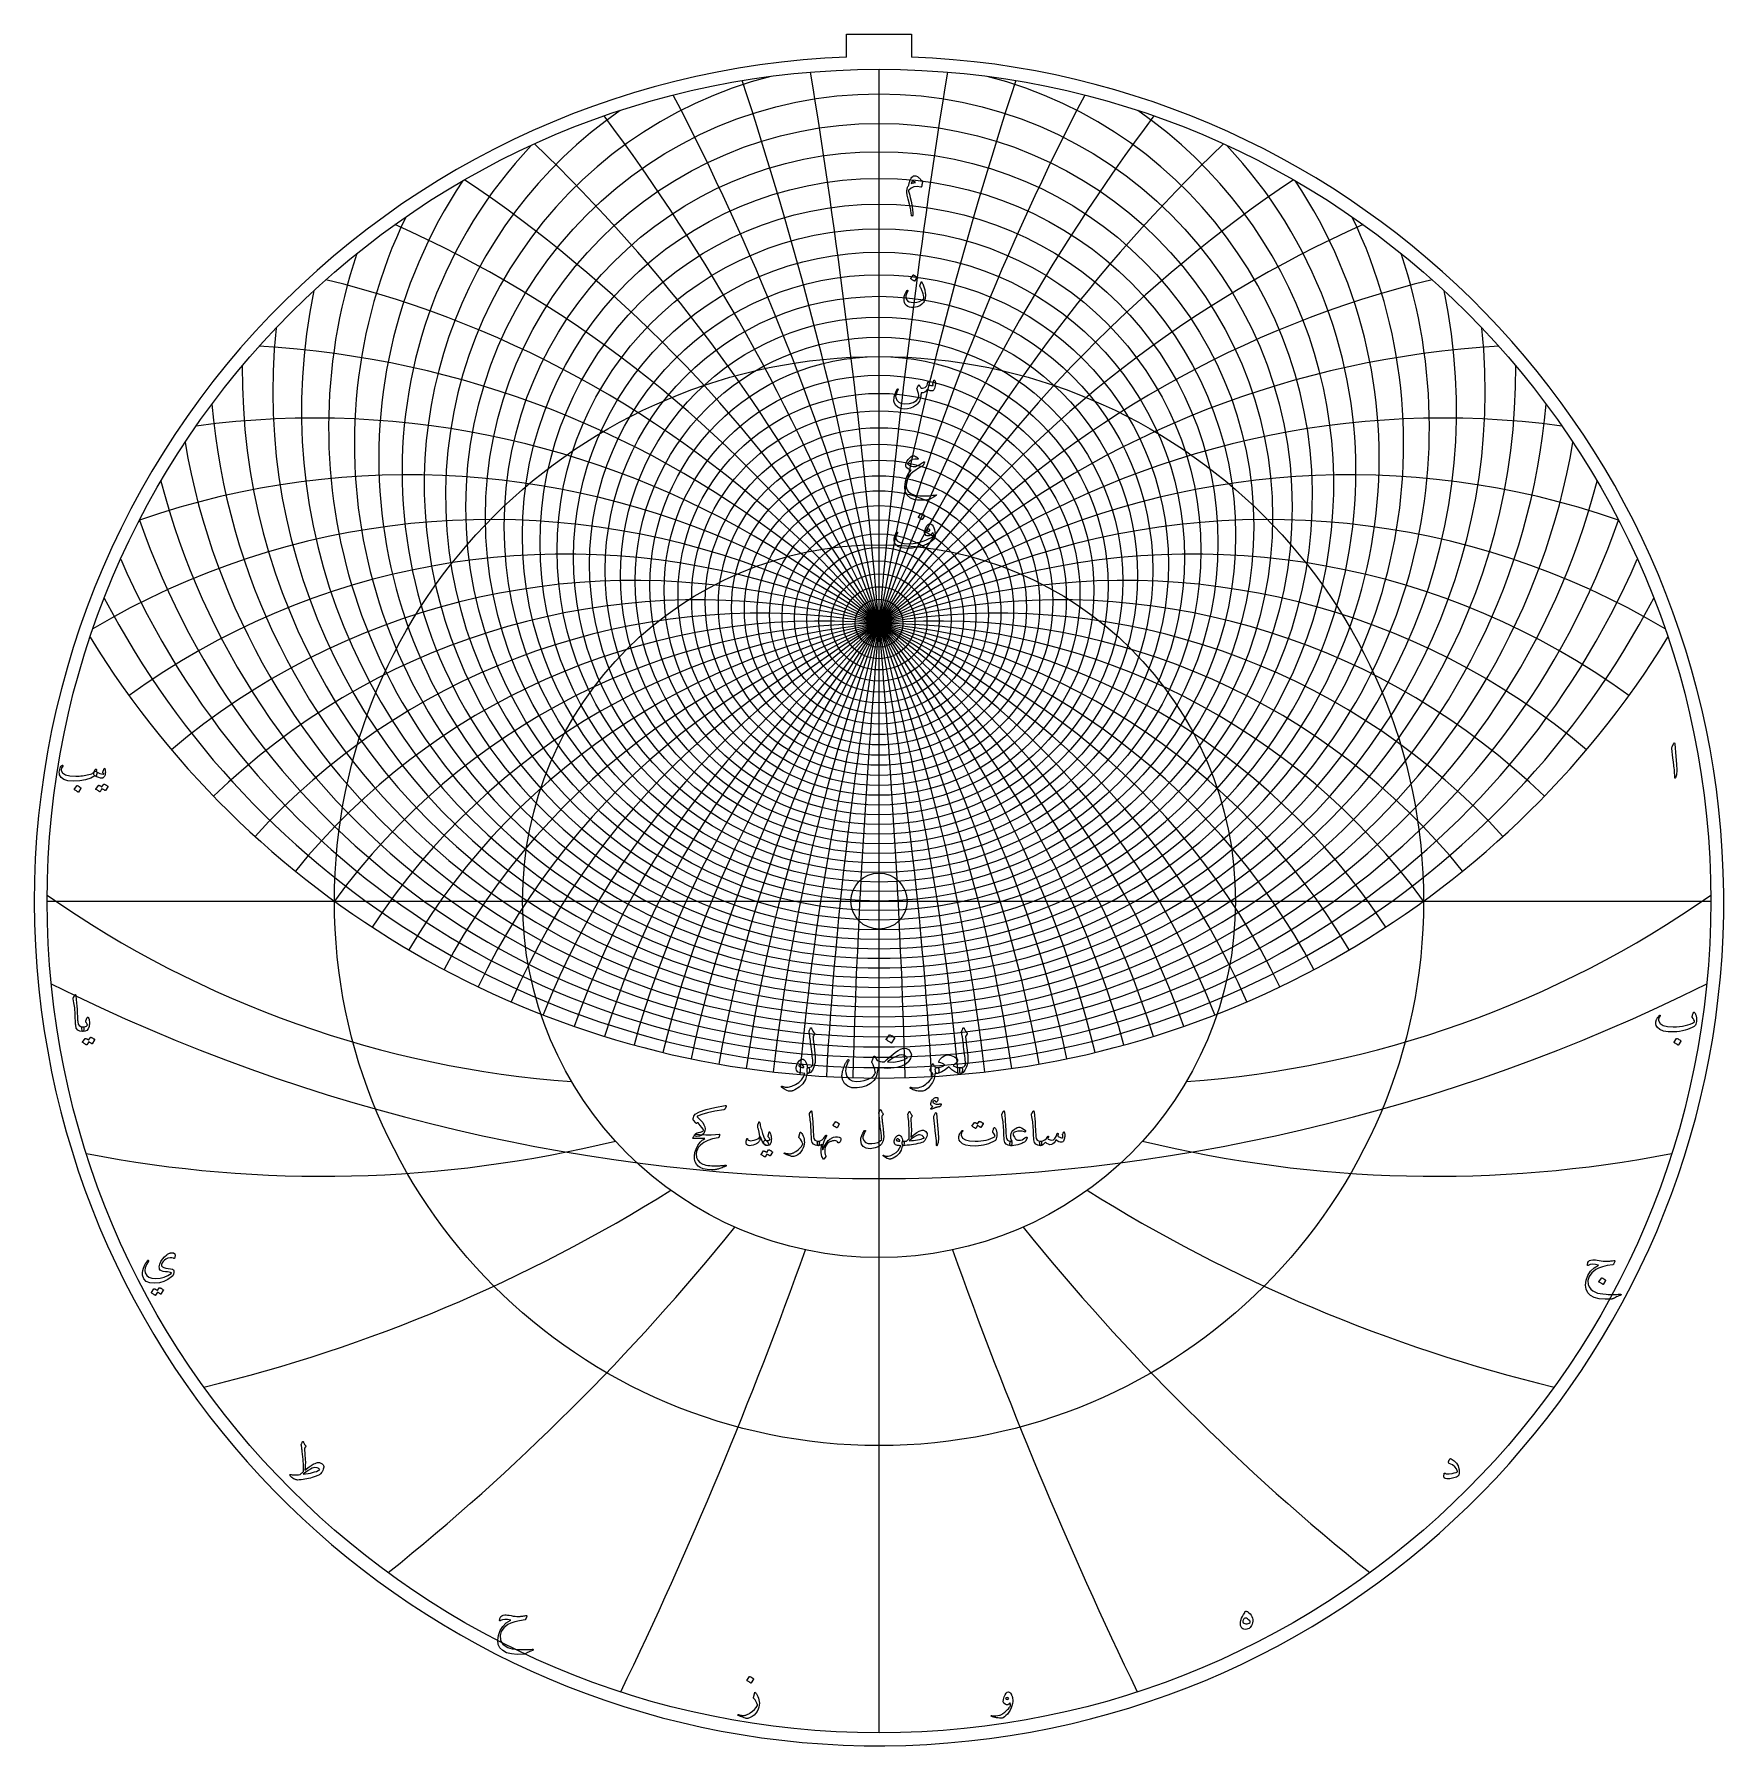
# Model space of a CAD drawing. Header units: millimetres. Extents: x -128 to 128, y -128 to 131.
import ezdxf

# ---------------------------------------------------------------- set-up
doc = ezdxf.new("R2010")
doc.units = ezdxf.units.MM
for name, color, linetype in [('CUT_INNER', 6, 'Continuous'), ('CUT_OUTER', 1, 'Continuous'), ('ENGRAVE', 7, 'Continuous'), ('ENGRAVE_FINE', 8, 'Continuous'), ('TEXT', 5, 'Continuous')]:
    doc.layers.add(name, color=color, linetype=linetype)

msp = doc.modelspace()

# ---------------------------------------------------------------- linework, layer by layer
at = {"layer": 'CUT_INNER'}
msp.add_circle((0, 0), 4.25, dxfattribs=at)
at = {"layer": 'CUT_OUTER'}
for points in [[(-4.9, 131.31), (4.9, 131.31), (4.9, 127.86)], [(-4.9, 127.86), (-4.9, 131.31)]]:
    msp.add_lwpolyline(points, dxfattribs=at)
for start, end in [(92.1944, 185.9767), (185.9764, 87.8052)]:
    msp.add_arc((0, 0), 127.95, start, end, dxfattribs=at)
at = {"layer": 'ENGRAVE'}
for points in [[(0, -126), (0, 126)], [(-126, 0), (126, 0)], [(0, -126), (0, -53.99)]]:
    msp.add_lwpolyline(points, dxfattribs=at)
for centre, radius in [((0, 0), 126), ((0, 54.22), 51.34), ((0, 49.29), 39.16), ((0, 0), 82.48), ((0, 45.9), 28.37), ((0, 43.68), 18.47), ((0, 0), 53.99), ((0, 42.43), 9.11), ((0, 42.02), 1.68)]:
    msp.add_circle(centre, radius, dxfattribs=at)
for centre, radius, start, end in [((0, 61.34), 65.66, 104.4366, 75.5634), ((0, 71.76), 83.36, 161.5924, 18.4076), ((0, 87.63), 106.67, 189.8017, 350.1983), ((0, -59.92), 101.95, 36, 144), ((0, -59.92), 101.95, 36, 144), ((0, 113.52), 140.32, 211.6156, 328.3844), ((-35.07, 130.88), 158.63, 235.0262, 265.8456), ((35.07, 130.88), 158.63, 274.1544, 304.9738), ((-84.32, 146.05), 187.73, 259.0268, 283.6824), ((84.32, 146.05), 187.73, 256.3176, 280.9732), ((-158.46, 158.46), 238.79, 283.6137, 302.1054), ((158.46, 158.46), 238.79, 237.8946, 256.3863), ((-290.4, 167.66), 345.32, 308.7299, 321.0577), ((290.4, 167.66), 345.32, 218.9423, 231.2701), ((-646.87, 173.33), 674.75, 334.25339, 340.41728), ((646.87, 173.33), 674.75, 199.58272, 205.74661)]:
    msp.add_arc(centre, radius, start, end, dxfattribs=at)
at = {"layer": 'ENGRAVE_FINE'}
for centre, radius in [((0, 59.7), 62.58), ((0, 58.18), 59.62), ((0, 56.76), 56.76), ((0, 55.45), 54.01), ((0, 53.09), 48.76), ((0, 52.03), 46.26), ((0, 51.05), 43.83), ((0, 50.14), 41.47), ((0, 48.5), 36.91), ((0, 47.77), 34.71), ((0, 47.1), 32.55), ((0, 46.47), 30.44), ((0, 45.37), 26.33), ((0, 44.89), 24.32), ((0, 44.44), 22.34), ((0, 44.04), 20.39), ((0, 43.36), 16.56), ((0, 43.08), 14.68), ((0, 42.83), 12.81), ((0, 42.61), 10.95), ((0, 42.28), 7.27), ((0, 42.17), 5.45), ((0, 42.09), 3.63), ((0, 42.04), 1.81)]:
    msp.add_circle(centre, radius, dxfattribs=at)
for centre, radius, start, end in [((-1165.28, -59.92), 1169.73, 1.62552, 9.12459), ((-1165.28, -59.92), 1169.73, 1.62552, 9.12459), ((1165.28, -59.92), 1169.73, 170.87541, 178.37448), ((1165.28, -59.92), 1169.73, 170.87541, 178.37448), ((-380.48, -59.92), 393.9, 4.8988, 27.5213), ((-380.48, -59.92), 393.9, 4.8988, 27.5213), ((-578.18, -59.92), 587.1, 3.25659, 18.28588), ((-578.18, -59.92), 587.1, 3.25659, 18.28588), ((380.48, -59.92), 393.9, 152.4787, 175.1012), ((380.48, -59.92), 393.9, 152.4787, 175.1012), ((578.18, -59.92), 587.1, 161.71412, 176.74341), ((578.18, -59.92), 587.1, 161.71412, 176.74341), ((0, 63.11), 68.88, 124.6971, 55.3029), ((-280.1, -59.92), 298.08, 6.558, 36.8695), ((-280.1, -59.92), 298.08, 6.558, 36.8695), ((280.1, -59.92), 298.08, 143.1305, 173.442), ((280.1, -59.92), 298.08, 143.1305, 173.442), ((0, 65.03), 72.24, 136.8209, 43.1791), ((-218.63, -59.92), 241.23, 8.2401, 46.3713), ((-218.63, -59.92), 241.23, 8.2401, 46.3713), ((218.63, -59.92), 241.23, 133.6287, 171.7599), ((218.63, -59.92), 241.23, 133.6287, 171.7599), ((0, 67.09), 75.76, 146.343, 33.657), ((-176.58, -59.92), 203.9, 9.9515, 56.0696), ((-176.58, -59.92), 203.9, 9.9515, 56.0696), ((176.58, -59.92), 203.9, 123.9304, 170.0485), ((176.58, -59.92), 203.9, 123.9304, 170.0485), ((0, 69.33), 79.46, 154.4359, 25.5641), ((-145.6, -59.92), 177.74, 11.6987, 66.0093), ((-145.6, -59.92), 177.74, 11.6987, 66.0093), ((145.6, -59.92), 177.74, 113.9907, 168.3013), ((145.6, -59.92), 177.74, 113.9907, 168.3013), ((-121.5, -59.92), 158.6, 13.4891, 76.2365), ((-121.5, -59.92), 158.6, 13.4891, 76.2365), ((121.5, -59.92), 158.6, 103.7635, 166.5109), ((121.5, -59.92), 158.6, 103.7635, 166.5109), ((0, 74.4), 87.47, 168.0761, 11.9239), ((0, 77.28), 91.82, 174.0472, 5.9528), ((-101.95, -59.92), 144.18, 15.3303, 86.7958), ((-101.95, -59.92), 144.18, 15.3303, 86.7958), ((101.95, -59.92), 144.18, 93.2042, 164.6697), ((101.95, -59.92), 144.18, 93.2042, 164.6697), ((0, 80.42), 96.45, 179.612, 0.388), ((0, 83.86), 101.39, 184.8452, 355.1548), ((-85.55, -59.92), 133.08, 17.231, 97.7253), ((-85.55, -59.92), 133.08, 17.231, 97.7253), ((85.55, -59.92), 133.08, 82.2747, 162.769), ((85.55, -59.92), 133.08, 82.2747, 162.769), ((-71.39, -59.92), 124.46, 19.2006, 109.048), ((-71.39, -59.92), 124.46, 19.2006, 109.048), ((0, 91.79), 112.35, 194.523, 345.477), ((71.39, -59.92), 124.46, 70.952, 160.7994), ((71.39, -59.92), 124.46, 70.952, 160.7994), ((-58.86, -59.92), 117.72, 21.2495, 120.7559), ((-58.86, -59.92), 117.72, 21.2495, 120.7559), ((0, 96.38), 118.48, 199.0416, 340.9584), ((58.86, -59.92), 117.72, 59.2441, 158.7505), ((58.86, -59.92), 117.72, 59.2441, 158.7505), ((-47.54, -59.92), 112.49, 23.3897, 125.9549), ((-47.54, -59.92), 112.49, 23.3897, 125.9549), ((47.54, -59.92), 112.49, 54.0451, 156.6103), ((47.54, -59.92), 112.49, 54.0451, 156.6103), ((0, 101.48), 125.13, 203.3833, 336.6167), ((-37.11, -59.92), 108.49, 25.6345, 130.2142), ((-37.11, -59.92), 108.49, 25.6345, 130.2142), ((37.11, -59.92), 108.49, 49.7858, 154.3655), ((37.11, -59.92), 108.49, 49.7858, 154.3655), ((0, 107.16), 132.38, 207.5689, 332.4311), ((-27.32, -59.92), 105.55, 27.9991, 134.1002), ((-27.32, -59.92), 105.55, 27.9991, 134.1002), ((27.32, -59.92), 105.55, 45.8998, 152.0009), ((27.32, -59.92), 105.55, 45.8998, 152.0009), ((-17.98, -59.92), 103.52, 30.5009, 137.6648), ((-17.98, -59.92), 103.52, 30.5009, 137.6648), ((-8.92, -59.92), 102.34, 33.1601, 140.9522), ((-8.92, -59.92), 102.34, 33.1601, 140.9522), ((8.92, -59.92), 102.34, 39.0478, 146.8399), ((8.92, -59.92), 102.34, 39.0478, 146.8399), ((17.98, -59.92), 103.52, 42.3352, 149.4991), ((17.98, -59.92), 103.52, 42.3352, 149.4991), ((0, 239.36), 281.39, 243.5411, 296.4589)]:
    msp.add_arc(centre, radius, start, end, dxfattribs=at)
at = {"layer": 'TEXT'}
for points in [[(4.51, 108.43), (4.53, 108.55), (4.56, 108.66), (4.58, 108.78), (4.61, 108.89), (4.65, 109.01), (4.68, 109.12), (4.73, 109.23), (4.78, 109.33), (4.88, 109.52), (4.99, 109.67), (5.11, 109.78), (5.23, 109.85), (5.41, 109.88), (5.6, 109.84), (5.82, 109.74), (6.05, 109.56), (6.12, 109.51), (6.18, 109.45), (6.24, 109.39), (6.3, 109.33), (6.36, 109.27), (6.41, 109.2), (6.47, 109.14), (6.53, 109.07), (6.55, 109.03), (6.57, 108.99), (6.58, 108.95), (6.58, 108.92), (6.56, 108.77), (6.54, 108.64), (6.51, 108.52), (6.5, 108.42), (6.48, 108.34), (6.47, 108.27), (6.45, 108.23), (6.45, 108.2), (6.42, 108.17), (6.4, 108.15), (6.36, 108.14), (6.32, 108.14), (5.76, 108.22), (5.27, 108.17), (4.86, 108), (4.51, 107.71), (4.49, 107.67), (4.48, 107.63), (4.47, 107.6), (4.48, 107.56), (4.61, 107.07), (4.73, 106.56), (4.85, 106.03), (4.96, 105.49), (5.08, 104.75), (5.14, 104.21), (5.11, 103.89), (5.02, 103.77), (4.98, 103.78), (4.94, 103.82), (4.92, 103.88), (4.91, 103.96), (4.89, 104.14), (4.86, 104.32), (4.83, 104.52), (4.8, 104.72), (4.76, 104.92), (4.71, 105.13), (4.66, 105.35), (4.6, 105.58), (4.42, 106.34), (4.29, 106.93), (4.23, 107.38), (4.23, 107.66), (4.25, 107.8), (4.28, 107.92), (4.31, 108.03), (4.34, 108.13), (4.38, 108.22), (4.42, 108.3), (4.47, 108.37), (4.51, 108.43)], [(4.89, 108.7), (4.96, 108.73), (5.03, 108.75), (5.1, 108.78), (5.18, 108.8), (5.26, 108.82), (5.35, 108.83), (5.43, 108.85), (5.52, 108.86), (5.4, 108.96), (5.29, 109.02), (5.2, 109.05), (5.12, 109.04), (5.04, 109), (4.97, 108.93), (4.92, 108.83), (4.89, 108.7)], [(6.5, 93.74), (6.56, 93.61), (6.62, 93.49), (6.68, 93.35), (6.74, 93.21), (6.79, 93.07), (6.84, 92.92), (6.88, 92.76), (6.92, 92.59), (6.96, 92.42), (6.99, 92.26), (7.01, 92.09), (7.02, 91.93), (7.02, 91.77), (7.02, 91.61), (7, 91.45), (6.98, 91.29), (6.95, 91.12), (6.9, 90.97), (6.84, 90.82), (6.76, 90.69), (6.51, 90.4), (6.19, 90.17), (5.78, 90.02), (5.29, 89.93), (4.94, 89.92), (4.63, 89.97), (4.37, 90.07), (4.14, 90.23), (3.98, 90.43), (3.86, 90.67), (3.8, 90.94), (3.79, 91.25), (3.83, 91.57), (3.92, 91.88), (4.05, 92.18), (4.23, 92.47), (4.26, 92.5), (4.29, 92.52), (4.31, 92.52), (4.34, 92.51), (4.36, 92.49), (4.37, 92.45), (4.36, 92.41), (4.33, 92.36), (4.15, 92), (4.06, 91.68), (4.07, 91.39), (4.16, 91.14), (4.33, 90.93), (4.57, 90.79), (4.88, 90.7), (5.25, 90.67), (5.71, 90.72), (6.12, 90.84), (6.48, 91.03), (6.79, 91.3), (6.79, 91.31), (6.8, 91.33), (6.8, 91.35), (6.8, 91.37), (6.79, 91.55), (6.75, 91.76), (6.69, 92.01), (6.59, 92.28), (6.54, 92.41), (6.49, 92.54), (6.44, 92.66), (6.39, 92.77), (6.34, 92.87), (6.29, 92.95), (6.25, 93.03), (6.21, 93.1), (6.18, 93.13), (6.17, 93.16), (6.17, 93.19), (6.18, 93.22), (6.39, 93.76), (6.41, 93.79), (6.44, 93.8), (6.47, 93.78), (6.5, 93.74)], [(5.16, 94.82), (5.17, 94.83), (5.18, 94.84), (5.2, 94.84), (5.22, 94.84), (5.36, 94.78), (5.49, 94.71), (5.62, 94.63), (5.73, 94.53), (5.75, 94.52), (5.75, 94.51), (5.75, 94.49), (5.74, 94.48), (5.4, 93.92), (5.39, 93.91), (5.37, 93.91), (5.35, 93.92), (5.33, 93.93), (5.31, 93.95), (5.27, 93.97), (5.23, 94), (5.17, 94.03), (5.11, 94.08), (5.02, 94.13), (4.93, 94.19), (4.82, 94.25), (4.8, 94.26), (4.8, 94.27), (4.8, 94.28), (4.8, 94.29)], [(8.28, 78.85), (8.29, 78.88), (8.31, 78.9), (8.33, 78.92), (8.35, 78.92), (8.38, 78.92), (8.41, 78.91), (8.43, 78.89), (8.45, 78.86), (8.49, 78.77), (8.52, 78.66), (8.54, 78.53), (8.54, 78.37), (8.53, 78.11), (8.48, 77.87), (8.4, 77.64), (8.29, 77.43), (8.25, 77.37), (8.21, 77.33), (8.16, 77.3), (8.11, 77.29), (7.94, 77.28), (7.75, 77.31), (7.54, 77.38), (7.32, 77.5), (7.14, 77.25), (6.92, 77.08), (6.67, 77), (6.39, 77), (6.38, 76.84), (6.36, 76.7), (6.35, 76.56), (6.33, 76.42), (6.3, 76.29), (6.27, 76.16), (6.24, 76.04), (6.2, 75.92), (6.11, 75.71), (5.99, 75.51), (5.84, 75.33), (5.66, 75.17), (5.24, 74.89), (4.79, 74.69), (4.32, 74.58), (3.83, 74.54), (3.27, 74.62), (2.83, 74.82), (2.5, 75.14), (2.29, 75.58), (2.27, 75.74), (2.26, 75.93), (2.28, 76.15), (2.32, 76.4), (2.39, 76.67), (2.49, 76.95), (2.61, 77.24), (2.77, 77.54), (2.78, 77.56), (2.79, 77.57), (2.81, 77.58), (2.83, 77.59), (2.85, 77.58), (2.87, 77.58), (2.88, 77.57), (2.9, 77.56), (2.9, 77.54), (2.91, 77.52), (2.9, 77.5), (2.9, 77.48), (2.7, 77.07), (2.58, 76.74), (2.52, 76.48), (2.53, 76.29), (2.72, 75.88), (3, 75.58), (3.4, 75.39), (3.9, 75.31), (4.6, 75.36), (5.19, 75.54), (5.67, 75.84), (6.05, 76.29), (6.04, 76.58), (6, 76.89), (5.9, 77.21), (5.76, 77.55), (5.75, 77.58), (5.74, 77.61), (5.73, 77.64), (5.74, 77.67), (5.78, 77.75), (5.82, 77.82), (5.85, 77.89), (5.89, 77.96), (5.92, 78.02), (5.95, 78.07), (5.98, 78.12), (6, 78.16), (6.02, 78.18), (6.03, 78.18), (6.05, 78.18), (6.07, 78.17), (6.08, 78.16), (6.09, 78.14), (6.11, 78.12), (6.13, 78.09), (6.15, 78.06), (6.17, 78.02), (6.2, 77.98), (6.23, 77.93), (6.28, 77.84), (6.33, 77.77), (6.37, 77.73), (6.4, 77.72), (6.59, 77.7), (6.78, 77.73), (6.97, 77.81), (7.16, 77.94), (7.22, 78.03), (7.29, 78.17), (7.36, 78.36), (7.42, 78.61), (7.43, 78.63), (7.44, 78.65), (7.46, 78.67), (7.48, 78.68), (7.5, 78.69), (7.52, 78.69), (7.54, 78.69), (7.56, 78.68), (7.59, 78.64), (7.6, 78.55), (7.59, 78.43), (7.57, 78.26), (7.72, 78.17), (7.87, 78.11), (8.04, 78.08), (8.22, 78.09), (8.21, 78.14), (8.21, 78.18), (8.2, 78.22), (8.18, 78.24), (8.16, 78.26), (8.15, 78.28), (8.15, 78.3), (8.15, 78.33)], [(5.02, 67.43), (5.13, 67.46), (5.25, 67.46), (5.39, 67.43), (5.53, 67.36), (5.6, 67.32), (5.67, 67.27), (5.73, 67.23), (5.79, 67.18), (5.84, 67.14), (5.88, 67.09), (5.92, 67.05), (5.95, 67.01), (5.97, 66.96), (5.96, 66.94), (5.93, 66.93), (5.86, 66.93), (5.42, 66.96), (5.02, 66.87), (4.65, 66.65), (4.31, 66.31), (4.3, 66.29), (4.3, 66.26), (4.31, 66.24), (4.33, 66.21), (4.6, 66.02), (4.88, 65.88), (5.19, 65.82), (5.52, 65.82), (5.58, 65.83), (5.66, 65.86), (5.75, 65.91), (5.86, 65.97), (6.07, 66.09), (6.25, 66.2), (6.4, 66.29), (6.53, 66.37), (6.64, 66.44), (6.72, 66.49), (6.79, 66.53), (6.82, 66.55), (6.88, 66.56), (6.9, 66.55), (6.91, 66.5), (6.89, 66.42), (6.81, 66.22), (6.74, 66.07), (6.68, 65.96), (6.63, 65.92), (6.48, 65.85), (6.33, 65.76), (6.16, 65.67), (5.98, 65.56), (5.8, 65.45), (5.61, 65.32), (5.41, 65.18), (5.2, 65.03), (4.78, 64.66), (4.46, 64.22), (4.24, 63.72), (4.12, 63.15), (4.12, 62.84), (4.17, 62.56), (4.27, 62.29), (4.43, 62.05), (4.82, 61.72), (5.4, 61.5), (6.17, 61.38), (7.12, 61.37), (7.27, 61.37), (7.43, 61.39), (7.6, 61.4), (7.78, 61.42), (7.97, 61.45), (8.17, 61.48), (8.38, 61.51), (8.61, 61.55), (8.65, 61.55), (8.68, 61.55), (8.69, 61.54), (8.7, 61.53), (8.67, 61.45), (8.52, 61.34), (8.27, 61.19), (7.91, 61), (7.69, 60.9), (7.5, 60.82), (7.34, 60.77), (7.2, 60.75), (6.69, 60.71), (6.23, 60.71), (5.81, 60.73), (5.44, 60.79), (4.75, 61.05), (4.26, 61.47), (3.98, 62.03), (3.9, 62.76), (3.99, 63.52), (4.18, 64.19), (4.47, 64.77), (4.88, 65.26), (4.62, 65.38), (4.4, 65.5), (4.24, 65.62), (4.12, 65.74), (4.09, 65.79), (4.07, 65.85), (4.06, 65.9), (4.06, 65.97), (4.08, 66.14), (4.12, 66.3), (4.17, 66.45), (4.24, 66.59), (4.41, 66.88), (4.6, 67.11), (4.8, 67.3), (5.02, 67.43)], [(7.61, 57.15), (7.75, 57.16), (7.9, 57.1), (8.04, 56.98), (8.18, 56.79), (8.31, 56.55), (8.41, 56.25), (8.47, 55.91), (8.51, 55.53), (8.51, 55.39), (8.5, 55.26), (8.48, 55.14), (8.44, 55.03), (8.31, 54.81), (8.12, 54.6), (7.87, 54.4), (7.54, 54.21), (7.36, 54.12), (7.18, 54.04), (6.98, 53.96), (6.79, 53.88), (6.58, 53.82), (6.37, 53.75), (6.15, 53.69), (5.93, 53.64), (5.7, 53.59), (5.48, 53.55), (5.26, 53.51), (5.05, 53.48), (4.84, 53.46), (4.64, 53.44), (4.44, 53.43), (4.25, 53.43), (3.44, 53.5), (2.84, 53.71), (2.46, 54.07), (2.3, 54.57), (2.29, 54.69), (2.3, 54.82), (2.32, 54.97), (2.35, 55.14), (2.4, 55.32), (2.47, 55.49), (2.55, 55.67), (2.66, 55.83), (2.68, 55.85), (2.69, 55.87), (2.72, 55.87), (2.74, 55.88), (2.76, 55.87), (2.78, 55.86), (2.8, 55.85), (2.81, 55.83), (2.81, 55.8), (2.81, 55.78), (2.8, 55.76), (2.79, 55.74), (2.59, 55.35), (2.53, 55.02), (2.59, 54.75), (2.79, 54.53), (3.22, 54.31), (3.77, 54.17), (4.42, 54.13), (5.18, 54.18), (5.51, 54.23), (5.85, 54.3), (6.18, 54.38), (6.52, 54.48), (6.85, 54.59), (7.19, 54.72), (7.52, 54.86), (7.86, 55.03), (8.03, 55.13), (8.17, 55.24), (8.26, 55.36), (8.31, 55.48), (8.28, 55.57), (8.24, 55.65), (8.19, 55.72), (8.12, 55.79), (8.11, 55.79), (8.1, 55.79), (8.09, 55.77), (8.07, 55.75), (7.97, 55.58), (7.85, 55.46), (7.72, 55.37), (7.58, 55.33), (7.32, 55.33), (7.12, 55.4), (6.98, 55.56), (6.9, 55.8), (6.9, 56), (6.97, 56.26), (7.11, 56.56), (7.31, 56.91), (7.38, 56.99), (7.45, 57.06), (7.53, 57.11), (7.61, 57.15)], [(6.33, 58.7), (6.33, 58.71), (6.35, 58.71), (6.36, 58.72), (6.38, 58.71), (6.52, 58.66), (6.66, 58.59), (6.78, 58.5), (6.9, 58.41), (6.91, 58.39), (6.92, 58.38), (6.91, 58.37), (6.91, 58.35), (6.56, 57.8), (6.55, 57.79), (6.54, 57.78), (6.52, 57.79), (6.49, 57.81), (6.47, 57.82), (6.44, 57.84), (6.4, 57.87), (6.34, 57.91), (6.27, 57.95), (6.19, 58), (6.09, 58.06), (5.98, 58.13), (5.97, 58.14), (5.96, 58.15), (5.96, 58.16), (5.97, 58.17)], [(7.69, 56.12), (7.72, 56.16), (7.72, 56.19), (7.71, 56.22), (7.68, 56.25), (7.56, 56.33), (7.45, 56.35), (7.36, 56.31), (7.28, 56.21), (7.27, 56.18), (7.26, 56.15), (7.27, 56.13), (7.28, 56.11), (7.39, 56.04), (7.49, 56.02), (7.59, 56.05), (7.69, 56.12)], [(120.32, 23.8), (120.39, 23.94), (120.45, 23.99), (120.49, 23.95), (120.52, 23.82), (120.7, 21.92), (120.81, 20.75), (120.83, 19.82), (120.77, 19.13), (120.63, 18.67), (120.61, 18.63), (120.58, 18.61), (120.56, 18.61), (120.55, 18.62), (120.53, 18.64), (120.52, 18.67), (120.52, 18.71), (120.52, 18.75), (120.52, 19.09), (120.5, 19.44), (120.47, 19.82), (120.42, 20.22), (120.41, 20.32), (120.38, 20.6), (120.33, 21.05), (120.26, 21.69), (120.09, 23.09), (120.09, 23.16), (120.09, 23.23), (120.1, 23.29), (120.12, 23.35)], [(-118.57, 19.63), (-118.57, 19.63), (-118.56, 19.63), (-118.55, 19.62), (-118.55, 19.62), (-118.54, 19.61), (-118.53, 19.61), (-118.53, 19.6), (-118.52, 19.6), (-118.46, 19.52), (-118.43, 19.42), (-118.45, 19.28), (-118.5, 19.12), (-118.54, 19.01), (-118.59, 18.95), (-118.64, 18.93), (-118.69, 18.94), (-118.71, 18.95), (-118.74, 18.96), (-118.75, 18.95), (-118.77, 18.95), (-119.4, 18.6), (-120.16, 18.35), (-121.04, 18.21), (-122.05, 18.17), (-122.86, 18.24), (-123.48, 18.43), (-123.89, 18.73), (-124.11, 19.15), (-124.14, 19.34), (-124.15, 19.54), (-124.13, 19.74), (-124.09, 19.94), (-124.02, 20.11), (-123.95, 20.27), (-123.86, 20.42), (-123.75, 20.55), (-123.73, 20.56), (-123.71, 20.58), (-123.69, 20.58), (-123.67, 20.58), (-123.65, 20.57), (-123.63, 20.56), (-123.62, 20.54), (-123.61, 20.52), (-123.6, 20.51), (-123.6, 20.49), (-123.61, 20.46), (-123.63, 20.43), (-123.74, 20.27), (-123.81, 20.11), (-123.85, 19.95), (-123.85, 19.8), (-123.66, 19.41), (-123.23, 19.14), (-122.56, 18.97), (-121.65, 18.91), (-121.4, 18.92), (-121.14, 18.93), (-120.89, 18.95), (-120.64, 18.98), (-120.4, 19.01), (-120.15, 19.05), (-119.91, 19.1), (-119.67, 19.16), (-119.44, 19.23), (-119.25, 19.29), (-119.11, 19.36), (-119, 19.43), (-118.96, 19.46), (-118.92, 19.5), (-118.89, 19.55), (-118.86, 19.61), (-118.83, 19.68), (-118.8, 19.75), (-118.77, 19.82), (-118.74, 19.91), (-118.73, 19.93), (-118.72, 19.95), (-118.69, 19.97), (-118.67, 19.98), (-118.64, 19.99), (-118.61, 19.99), (-118.58, 19.98), (-118.56, 19.96), (-118.54, 19.93), (-118.53, 19.9), (-118.52, 19.86), (-118.53, 19.82)], [(-118.81, 19.02), (-118.89, 19.09), (-118.93, 19.2), (-118.94, 19.32), (-118.9, 19.46), (-118.82, 19.58), (-118.74, 19.66), (-118.67, 19.69), (-118.61, 19.67), (-118.32, 19.47), (-118.03, 19.34), (-117.74, 19.26), (-117.45, 19.24), (-117.44, 19.24), (-117.43, 19.25), (-117.43, 19.26), (-117.43, 19.27), (-117.43, 19.3), (-117.46, 19.33), (-117.49, 19.39), (-117.54, 19.45), (-117.55, 19.47), (-117.56, 19.49), (-117.56, 19.51), (-117.56, 19.53), (-117.37, 20.06), (-117.36, 20.08), (-117.35, 20.1), (-117.34, 20.1), (-117.33, 20.11), (-117.31, 20.1), (-117.3, 20.1), (-117.29, 20.09), (-117.28, 20.07), (-117.22, 19.89), (-117.19, 19.72), (-117.18, 19.55), (-117.19, 19.38), (-117.23, 19.17), (-117.28, 18.99), (-117.34, 18.86), (-117.42, 18.77), (-117.48, 18.72), (-117.53, 18.68), (-117.58, 18.65), (-117.63, 18.64), (-117.89, 18.64), (-118.17, 18.7), (-118.48, 18.82), (-118.81, 19.02)], [(-121.51, 17.48), (-121.5, 17.49), (-121.48, 17.5), (-121.47, 17.5), (-121.45, 17.5), (-121.3, 17.44), (-121.15, 17.36), (-121.02, 17.27), (-120.9, 17.17), (-120.88, 17.16), (-120.88, 17.14), (-120.88, 17.13), (-120.89, 17.11), (-121.25, 16.52), (-121.27, 16.51), (-121.28, 16.5), (-121.3, 16.51), (-121.33, 16.53), (-121.35, 16.55), (-121.39, 16.57), (-121.43, 16.6), (-121.49, 16.64), (-121.57, 16.68), (-121.65, 16.74), (-121.75, 16.8), (-121.87, 16.87), (-121.89, 16.88), (-121.89, 16.89), (-121.89, 16.91), (-121.89, 16.92)], [(-117.43, 17.7), (-117.42, 17.71), (-117.4, 17.71), (-117.39, 17.72), (-117.37, 17.71), (-117.29, 17.69), (-117.22, 17.65), (-117.14, 17.62), (-117.08, 17.58), (-117.01, 17.54), (-116.94, 17.5), (-116.88, 17.45), (-116.82, 17.4), (-116.8, 17.38), (-116.8, 17.36), (-116.8, 17.35), (-116.81, 17.33), (-117.18, 16.74), (-117.19, 16.73), (-117.2, 16.73), (-117.22, 16.74), (-117.25, 16.75), (-117.27, 16.77), (-117.29, 16.79), (-117.33, 16.81), (-117.38, 16.84), (-117.44, 16.88), (-117.51, 16.92), (-117.6, 16.97), (-117.69, 17.03), (-117.98, 16.57), (-118, 16.55), (-118.02, 16.55), (-118.04, 16.56), (-118.06, 16.58), (-118.08, 16.59), (-118.12, 16.62), (-118.17, 16.65), (-118.22, 16.68), (-118.3, 16.73), (-118.39, 16.79), (-118.49, 16.85), (-118.6, 16.92), (-118.62, 16.93), (-118.62, 16.94), (-118.62, 16.95), (-118.61, 16.96), (-118.23, 17.53), (-118.22, 17.54), (-118.21, 17.54), (-118.19, 17.55), (-118.17, 17.54), (-118.11, 17.52), (-118.04, 17.5), (-117.98, 17.47), (-117.92, 17.44), (-117.87, 17.41), (-117.81, 17.37), (-117.76, 17.33), (-117.71, 17.29)], [(-121.77, -14.19), (-121.75, -14.17), (-121.74, -14.15), (-121.72, -14.15), (-121.71, -14.15), (-121.69, -14.16), (-121.68, -14.19), (-121.66, -14.24), (-121.65, -14.31), (-121.59, -14.89), (-121.53, -15.42), (-121.49, -15.91), (-121.46, -16.36), (-121.45, -16.74), (-121.43, -17.09), (-121.41, -17.39), (-121.4, -17.65), (-121.39, -17.88), (-121.38, -18.06), (-121.37, -18.21), (-121.36, -18.31), (-121.3, -18.63), (-121.14, -18.86), (-120.91, -19.01), (-120.59, -19.07), (-120.5, -19.09), (-120.44, -19.15), (-120.42, -19.23), (-120.43, -19.35), (-120.46, -19.53), (-120.5, -19.66), (-120.54, -19.74), (-120.59, -19.77), (-121.04, -19.71), (-121.37, -19.53), (-121.58, -19.24), (-121.67, -18.82), (-121.69, -18.63), (-121.7, -18.43), (-121.71, -18.23), (-121.72, -18.03), (-121.73, -17.83), (-121.74, -17.63), (-121.75, -17.43), (-121.76, -17.23), (-121.77, -16.84), (-121.79, -16.5), (-121.82, -16.19), (-121.85, -15.92), (-121.89, -15.67), (-121.93, -15.39), (-121.98, -15.1), (-122.04, -14.79), (-122.04, -14.73), (-122.04, -14.68), (-122.03, -14.64), (-122.01, -14.6)], [(-120.13, -18.13), (-119.91, -17.65), (-119.88, -17.6), (-119.84, -17.58), (-119.81, -17.6), (-119.77, -17.65), (-119.7, -17.79), (-119.65, -17.95), (-119.61, -18.1), (-119.58, -18.27), (-119.58, -18.44), (-119.59, -18.62), (-119.61, -18.81), (-119.65, -19.01), (-119.78, -19.34), (-119.98, -19.58), (-120.25, -19.72), (-120.59, -19.77), (-120.63, -19.74), (-120.67, -19.67), (-120.71, -19.55), (-120.75, -19.37), (-120.76, -19.28), (-120.76, -19.2), (-120.75, -19.14), (-120.71, -19.1), (-120.69, -19.09), (-120.66, -19.07), (-120.63, -19.07), (-120.59, -19.07), (-120.38, -19.06), (-120.19, -19.02), (-120.03, -18.94), (-119.9, -18.82), (-119.89, -18.81), (-119.89, -18.8), (-119.89, -18.79), (-119.9, -18.77), (-119.93, -18.66), (-119.98, -18.55), (-120.04, -18.44), (-120.11, -18.32), (-120.13, -18.28), (-120.14, -18.23), (-120.14, -18.18), (-120.13, -18.13)], [(123.51, -16.89), (123.56, -16.95), (123.61, -17.03), (123.66, -17.1), (123.69, -17.19), (123.73, -17.28), (123.76, -17.38), (123.78, -17.48), (123.81, -17.59), (123.83, -17.81), (123.84, -18.03), (123.83, -18.25), (123.79, -18.46), (123.74, -18.65), (123.67, -18.8), (123.58, -18.92), (123.48, -19), (123.16, -19.17), (122.82, -19.32), (122.47, -19.45), (122.09, -19.57), (121.69, -19.66), (121.27, -19.73), (120.84, -19.79), (120.38, -19.82), (119.53, -19.81), (118.83, -19.69), (118.29, -19.46), (117.89, -19.13), (117.73, -18.86), (117.66, -18.57), (117.67, -18.27), (117.77, -17.94), (117.8, -17.87), (117.84, -17.8), (117.88, -17.73), (117.93, -17.65), (117.99, -17.57), (118.05, -17.5), (118.11, -17.42), (118.19, -17.34), (118.21, -17.31), (118.23, -17.3), (118.26, -17.29), (118.29, -17.3), (118.3, -17.3), (118.32, -17.32), (118.33, -17.34), (118.34, -17.36), (118.35, -17.38), (118.34, -17.4), (118.33, -17.43), (118.32, -17.45), (118.25, -17.52), (118.19, -17.61), (118.14, -17.69), (118.09, -17.78), (118.06, -17.86), (118.04, -17.94), (118.04, -18.02), (118.05, -18.1), (118.3, -18.53), (118.75, -18.84), (119.42, -19.02), (120.3, -19.06), (120.78, -19.04), (121.24, -19), (121.68, -18.94), (122.1, -18.86), (122.49, -18.75), (122.86, -18.62), (123.22, -18.48), (123.54, -18.3), (123.51, -18.14), (123.44, -17.97), (123.33, -17.77), (123.17, -17.56), (123.17, -17.54), (123.17, -17.5), (123.17, -17.45), (123.19, -17.38), (123.19, -17.37), (123.19, -17.36), (123.19, -17.36), (123.19, -17.35), (123.22, -17.25), (123.26, -17.14), (123.31, -17.02), (123.37, -16.89), (123.39, -16.85), (123.43, -16.83), (123.47, -16.85), (123.51, -16.89)], [(-119.44, -20.64), (-119.43, -20.63), (-119.41, -20.63), (-119.4, -20.63), (-119.37, -20.63), (-119.3, -20.66), (-119.22, -20.69), (-119.15, -20.72), (-119.08, -20.76), (-119.02, -20.8), (-118.95, -20.84), (-118.89, -20.89), (-118.82, -20.94), (-118.81, -20.96), (-118.81, -20.98), (-118.81, -21), (-118.82, -21.01), (-119.19, -21.6), (-119.2, -21.61), (-119.21, -21.61), (-119.23, -21.6), (-119.26, -21.59), (-119.28, -21.57), (-119.3, -21.55), (-119.34, -21.53), (-119.39, -21.5), (-119.45, -21.46), (-119.52, -21.42), (-119.6, -21.37), (-119.7, -21.32), (-119.99, -21.77), (-120.01, -21.79), (-120.02, -21.79), (-120.05, -21.78), (-120.07, -21.77), (-120.09, -21.75), (-120.13, -21.73), (-120.17, -21.7), (-120.23, -21.66), (-120.31, -21.61), (-120.39, -21.56), (-120.5, -21.49), (-120.61, -21.42), (-120.63, -21.41), (-120.63, -21.4), (-120.63, -21.39), (-120.62, -21.38), (-120.24, -20.81), (-120.23, -20.8), (-120.22, -20.8), (-120.2, -20.8), (-120.18, -20.8), (-120.11, -20.82), (-120.05, -20.84), (-119.99, -20.87), (-119.93, -20.9), (-119.87, -20.94), (-119.82, -20.97), (-119.77, -21.01), (-119.71, -21.05)], [(-10.58, -19.71), (-10.51, -19.55), (-10.46, -19.43), (-10.43, -19.33), (-10.4, -19.27), (-10.39, -19.23), (-10.36, -19.21), (-10.34, -19.19), (-10.31, -19.19), (-10.27, -19.19), (-10.24, -19.21), (-10.22, -19.24), (-10.2, -19.28), (-10.12, -19.49), (-10.02, -19.68), (-9.91, -19.84), (-9.78, -19.99), (-9.75, -20.04), (-9.74, -20.09), (-9.75, -20.15), (-9.79, -20.21), (-10.01, -20.51), (-9.99, -20.65), (-9.98, -20.78), (-9.96, -20.91), (-9.95, -21.03), (-9.93, -21.16), (-9.92, -21.28), (-9.9, -21.4), (-9.89, -21.52), (-9.76, -22.6), (-9.68, -23.45), (-9.65, -24.07), (-9.67, -24.44), (-9.85, -25.12), (-10.09, -25.62), (-10.38, -25.95), (-10.73, -26.1), (-10.74, -26.1), (-10.75, -26.1), (-10.76, -26.1), (-10.77, -26.1), (-10.83, -26.04), (-10.87, -25.92), (-10.88, -25.72), (-10.88, -25.46), (-10.87, -25.36), (-10.84, -25.29), (-10.8, -25.24), (-10.73, -25.22), (-10.49, -25.18), (-10.28, -25.09), (-10.12, -24.96), (-10, -24.79), (-10, -24.59), (-10.02, -24.36), (-10.04, -24.1), (-10.07, -23.81), (-10.1, -23.5), (-10.14, -23.16), (-10.19, -22.8), (-10.24, -22.41), (-10.29, -22.03), (-10.33, -21.68), (-10.37, -21.38), (-10.4, -21.11), (-10.43, -20.88), (-10.46, -20.7), (-10.48, -20.55), (-10.49, -20.43), (-10.59, -19.88), (-10.59, -19.83), (-10.59, -19.78), (-10.59, -19.74), (-10.58, -19.71)], [(1.58, -20.28), (1.59, -20.27), (1.61, -20.26), (1.63, -20.26), (1.65, -20.26), (1.84, -20.34), (2.02, -20.43), (2.19, -20.54), (2.34, -20.67), (2.36, -20.69), (2.36, -20.7), (2.36, -20.72), (2.35, -20.74), (1.9, -21.48), (1.88, -21.5), (1.86, -21.5), (1.83, -21.49), (1.8, -21.47), (1.77, -21.45), (1.73, -21.42), (1.67, -21.38), (1.6, -21.33), (1.51, -21.28), (1.4, -21.21), (1.27, -21.13), (1.12, -21.04), (1.1, -21.03), (1.09, -21.01), (1.09, -21), (1.1, -20.99)], [(12.53, -19.71), (12.6, -19.55), (12.65, -19.43), (12.68, -19.33), (12.71, -19.27), (12.72, -19.23), (12.75, -19.21), (12.77, -19.19), (12.8, -19.19), (12.84, -19.19), (12.87, -19.21), (12.89, -19.24), (12.91, -19.28), (12.99, -19.49), (13.09, -19.68), (13.2, -19.84), (13.33, -19.99), (13.36, -20.04), (13.37, -20.09), (13.36, -20.15), (13.32, -20.21), (13.1, -20.51), (13.12, -20.65), (13.13, -20.78), (13.15, -20.91), (13.16, -21.03), (13.18, -21.16), (13.19, -21.28), (13.2, -21.4), (13.22, -21.52), (13.35, -22.6), (13.43, -23.45), (13.46, -24.07), (13.44, -24.44), (13.26, -25.12), (13.02, -25.62), (12.73, -25.95), (12.38, -26.1), (12.37, -26.1), (12.36, -26.1), (12.35, -26.1), (12.34, -26.1), (12.28, -26.04), (12.24, -25.92), (12.23, -25.72), (12.23, -25.46), (12.24, -25.36), (12.27, -25.29), (12.31, -25.24), (12.38, -25.22), (12.62, -25.18), (12.83, -25.09), (12.99, -24.96), (13.11, -24.79), (13.1, -24.59), (13.09, -24.36), (13.07, -24.1), (13.04, -23.81), (13.01, -23.5), (12.97, -23.16), (12.92, -22.8), (12.87, -22.41), (12.82, -22.03), (12.78, -21.68), (12.74, -21.38), (12.71, -21.11), (12.68, -20.88), (12.65, -20.7), (12.63, -20.55), (12.62, -20.43), (12.52, -19.88), (12.52, -19.83), (12.52, -19.78), (12.52, -19.74), (12.53, -19.71)], [(3.84, -22.29), (4.18, -22.34), (4.47, -22.5), (4.7, -22.77), (4.89, -23.14), (4.91, -23.29), (4.89, -23.45), (4.84, -23.63), (4.75, -23.82), (4.65, -24.01), (4.56, -24.16), (4.48, -24.29), (4.4, -24.38), (3.98, -24.73), (3.41, -25), (2.68, -25.2), (1.81, -25.31), (1.28, -25.34), (0.78, -25.33), (0.3, -25.28), (-0.15, -25.2), (-0.26, -25.9), (-0.4, -26.48), (-0.57, -26.91), (-0.77, -27.2), (-1.3, -27.65), (-1.91, -27.98), (-2.58, -28.21), (-3.33, -28.31), (-4.12, -28.27), (-4.74, -28.05), (-5.21, -27.63), (-5.53, -27.02), (-5.55, -26.93), (-5.57, -26.83), (-5.59, -26.73), (-5.6, -26.62), (-5.61, -26.51), (-5.61, -26.4), (-5.6, -26.28), (-5.58, -26.16), (-5.55, -25.95), (-5.51, -25.74), (-5.45, -25.54), (-5.39, -25.34), (-5.32, -25.14), (-5.24, -24.94), (-5.15, -24.75), (-5.05, -24.57), (-5.01, -24.49), (-4.97, -24.42), (-4.92, -24.35), (-4.88, -24.29), (-4.84, -24.22), (-4.8, -24.17), (-4.77, -24.11), (-4.73, -24.06), (-4.71, -24.03), (-4.68, -24.02), (-4.65, -24.01), (-4.63, -24.01), (-4.6, -24.03), (-4.57, -24.04), (-4.56, -24.06), (-4.55, -24.08), (-4.55, -24.11), (-4.55, -24.14), (-4.56, -24.17), (-4.57, -24.2), (-4.64, -24.31), (-4.71, -24.42), (-4.77, -24.55), (-4.83, -24.69), (-4.95, -25.05), (-5.03, -25.39), (-5.06, -25.7), (-5.04, -26), (-4.86, -26.56), (-4.53, -26.97), (-4.05, -27.22), (-3.43, -27.32), (-2.82, -27.3), (-2.23, -27.18), (-1.66, -26.98), (-1.1, -26.7), (-0.94, -26.58), (-0.79, -26.43), (-0.67, -26.26), (-0.57, -26.07), (-0.56, -26.04), (-0.55, -26.01), (-0.55, -25.97), (-0.56, -25.92), (-0.65, -25.49), (-0.76, -25.11), (-0.89, -24.78), (-1.05, -24.51), (-1.09, -24.46), (-1.11, -24.41), (-1.11, -24.38), (-1.1, -24.34), (-0.8, -23.55), (-0.76, -23.49), (-0.72, -23.47), (-0.68, -23.48), (-0.64, -23.52), (-0.28, -24.13), (-0.09, -24.22), (0.16, -24.29), (0.46, -24.34), (0.81, -24.36), (1.23, -23.95), (1.66, -23.57), (2.08, -23.22), (2.51, -22.9), (2.91, -22.63), (3.27, -22.44), (3.58, -22.33), (3.84, -22.29)], [(4.32, -23.72), (4.02, -23.5), (3.71, -23.36), (3.39, -23.31), (3.05, -23.36), (2.68, -23.49), (2.26, -23.7), (1.79, -23.99), (1.27, -24.37), (2.22, -24.38), (3.05, -24.27), (3.75, -24.05), (4.32, -23.72)], [(12.38, -25.22), (12.52, -25.25), (12.61, -25.31), (12.66, -25.41), (12.67, -25.56), (12.62, -25.79), (12.56, -25.96), (12.48, -26.06), (12.38, -26.1), (11.93, -26.05), (11.48, -25.88), (11.04, -25.56), (10.59, -25.1), (10.02, -25.54), (9.54, -25.85), (9.14, -26.04), (8.84, -26.1), (8.73, -26.07), (8.65, -26), (8.58, -25.89), (8.54, -25.73), (8.52, -25.51), (8.57, -25.36), (8.67, -25.26), (8.84, -25.22), (8.98, -25.21), (9.13, -25.19), (9.28, -25.15), (9.42, -25.11), (9.56, -25.05), (9.7, -24.99), (9.84, -24.91), (9.98, -24.83), (9.81, -24.69), (9.61, -24.58), (9.37, -24.5), (9.1, -24.44), (9.07, -24.43), (9.06, -24.41), (9.05, -24.38), (9.05, -24.33), (9.09, -24.19), (9.19, -24.02), (9.35, -23.84), (9.55, -23.65), (9.98, -23.39), (10.43, -23.3), (10.91, -23.37), (11.42, -23.6), (11.63, -23.75), (11.78, -23.89), (11.87, -24.04), (11.88, -24.18), (11.83, -24.33), (11.7, -24.5), (11.49, -24.68), (11.21, -24.88), (11.41, -25.03), (11.67, -25.14), (12, -25.2), (12.38, -25.22)], [(120.81, -20.83), (120.82, -20.82), (120.83, -20.81), (120.85, -20.81), (120.87, -20.81), (121.02, -20.87), (121.16, -20.95), (121.3, -21.04), (121.42, -21.14), (121.43, -21.15), (121.44, -21.17), (121.44, -21.18), (121.43, -21.2), (121.07, -21.79), (121.05, -21.8), (121.03, -21.81), (121.01, -21.8), (120.99, -21.78), (120.97, -21.77), (120.93, -21.74), (120.89, -21.71), (120.83, -21.67), (120.75, -21.63), (120.67, -21.57), (120.56, -21.51), (120.45, -21.44), (120.43, -21.43), (120.42, -21.42), (120.42, -21.41), (120.43, -21.39)], [(-10.93, -26.2), (-11.15, -27), (-11.53, -27.67), (-12.07, -28.2), (-12.75, -28.61), (-12.85, -28.65), (-12.95, -28.69), (-13.04, -28.72), (-13.13, -28.75), (-13.22, -28.78), (-13.31, -28.79), (-13.4, -28.81), (-13.48, -28.81), (-13.69, -28.78), (-13.96, -28.68), (-14.31, -28.49), (-14.72, -28.22), (-14.76, -28.19), (-14.79, -28.15), (-14.8, -28.11), (-14.79, -28.08), (-14.76, -28.05), (-14.73, -28.04), (-14.7, -28.04), (-14.65, -28.06), (-14.22, -28.2), (-13.74, -28.2), (-13.21, -28.06), (-12.63, -27.78), (-12.15, -27.46), (-11.76, -27.08), (-11.45, -26.64), (-11.22, -26.14), (-11.22, -26.13), (-11.22, -26.11), (-11.23, -26.1), (-11.25, -26.1), (-11.58, -26.08), (-11.86, -26.04), (-12.1, -25.98), (-12.28, -25.9), (-12.42, -25.78), (-12.51, -25.62), (-12.55, -25.4), (-12.53, -25.15), (-12.53, -25.11), (-12.52, -25.08), (-12.51, -25.04), (-12.5, -25.01), (-12.49, -24.97), (-12.48, -24.93), (-12.47, -24.89), (-12.45, -24.85), (-12.34, -24.57), (-12.2, -24.34), (-12.04, -24.16), (-11.85, -24.02), (-11.66, -23.95), (-11.49, -23.95), (-11.33, -24.03), (-11.19, -24.18), (-11.06, -24.39), (-10.97, -24.63), (-10.9, -24.91), (-10.87, -25.22), (-10.85, -25.22), (-10.83, -25.22), (-10.81, -25.22), (-10.8, -25.22), (-10.78, -25.22), (-10.76, -25.22), (-10.74, -25.21), (-10.72, -25.21), (-10.66, -25.23), (-10.61, -25.27), (-10.57, -25.34), (-10.55, -25.44), (-10.54, -25.54), (-10.54, -25.65), (-10.55, -25.76), (-10.58, -25.87), (-10.61, -25.97), (-10.64, -26.04), (-10.68, -26.08), (-10.72, -26.1), (-10.91, -26.1), (-10.91, -26.11), (-10.91, -26.14), (-10.92, -26.17), (-10.93, -26.2)], [(-11.39, -25.12), (-11.49, -24.94), (-11.6, -24.82), (-11.72, -24.74), (-11.85, -24.72), (-11.93, -24.74), (-12, -24.77), (-12.06, -24.82), (-12.12, -24.88), (-12.13, -24.91), (-12.14, -24.94), (-12.12, -24.97), (-12.1, -25.01), (-12, -25.1), (-11.85, -25.16), (-11.66, -25.19), (-11.43, -25.2), (-11.4, -25.19), (-11.39, -25.18), (-11.39, -25.15), (-11.39, -25.12)], [(7.74, -25.5), (8.04, -24.72), (8.08, -24.66), (8.11, -24.63), (8.14, -24.63), (8.17, -24.66), (8.25, -24.8), (8.33, -24.91), (8.4, -25.01), (8.48, -25.09), (8.56, -25.15), (8.65, -25.19), (8.74, -25.22), (8.85, -25.22), (8.95, -25.25), (9.02, -25.33), (9.06, -25.46), (9.08, -25.65), (9.06, -25.84), (9.02, -25.97), (8.95, -26.06), (8.85, -26.1), (8.77, -26.1), (8.69, -26.1), (8.61, -26.1), (8.53, -26.1), (8.51, -26.1), (8.5, -26.11), (8.49, -26.13), (8.48, -26.15), (8.43, -26.61), (8.3, -27.06), (8.1, -27.49), (7.82, -27.9), (7.51, -28.27), (7.21, -28.54), (6.92, -28.71), (6.65, -28.79), (6.39, -28.81), (6.15, -28.81), (5.93, -28.79), (5.74, -28.76), (5.64, -28.73), (5.54, -28.7), (5.43, -28.66), (5.32, -28.62), (5.2, -28.57), (5.07, -28.52), (4.94, -28.46), (4.8, -28.39), (4.77, -28.37), (4.74, -28.35), (4.72, -28.33), (4.71, -28.31), (4.71, -28.28), (4.71, -28.26), (4.72, -28.24), (4.73, -28.22), (4.75, -28.21), (4.78, -28.21), (4.8, -28.21), (4.83, -28.21), (5.13, -28.28), (5.42, -28.31), (5.69, -28.31), (5.93, -28.27), (6.18, -28.21), (6.41, -28.12), (6.65, -28.01), (6.88, -27.88), (7.1, -27.73), (7.32, -27.55), (7.53, -27.36), (7.74, -27.14), (7.9, -26.94), (8.03, -26.75), (8.12, -26.55), (8.18, -26.36), (8.16, -26.22), (8.09, -26.07), (7.96, -25.89), (7.78, -25.7), (7.75, -25.66), (7.73, -25.61), (7.73, -25.56), (7.74, -25.5)], [(-23.17, -31.14), (-23.31, -31.46), (-23.34, -31.52), (-23.38, -31.56), (-23.44, -31.59), (-23.52, -31.61), (-24.88, -31.83), (-25.99, -32.06), (-26.85, -32.31), (-27.47, -32.56), (-27.52, -32.59), (-27.55, -32.63), (-27.55, -32.66), (-27.52, -32.7), (-27.25, -32.96), (-27.02, -33.19), (-26.84, -33.39), (-26.7, -33.56), (-26.51, -33.87), (-26.4, -34.19), (-26.35, -34.5), (-26.38, -34.82), (-26.55, -35.2), (-26.81, -35.46), (-27.18, -35.62), (-27.63, -35.65), (-27.81, -35.62), (-27.91, -35.55), (-27.91, -35.45), (-27.82, -35.3), (-27.78, -35.25), (-27.74, -35.21), (-27.71, -35.18), (-27.69, -35.17), (-27.64, -35.15), (-27.6, -35.13), (-27.55, -35.11), (-27.5, -35.1), (-27.32, -35.06), (-27.16, -35.02), (-27.02, -34.98), (-26.89, -34.94), (-26.78, -34.9), (-26.68, -34.86), (-26.61, -34.82), (-26.54, -34.77), (-26.64, -34.55), (-26.81, -34.28), (-27.07, -33.97), (-27.41, -33.61), (-27.43, -33.6), (-27.45, -33.59), (-27.47, -33.58), (-27.49, -33.58), (-27.62, -33.67), (-27.64, -33.68), (-27.68, -33.67), (-27.71, -33.64), (-27.75, -33.6), (-28.11, -33.17), (-28.14, -33.12), (-28.15, -33.07), (-28.16, -33.01), (-28.15, -32.94), (-28.1, -32.76), (-28.04, -32.59), (-27.95, -32.43), (-27.85, -32.28), (-27.17, -31.91), (-26.19, -31.57), (-24.89, -31.25), (-23.29, -30.96), (-23.2, -30.96), (-23.16, -30.99), (-23.14, -31.05), (-23.17, -31.14)], [(9.17, -31.15), (9.08, -31.17), (8.99, -31.19), (8.91, -31.2), (8.84, -31.22), (8.77, -31.23), (8.71, -31.25), (8.66, -31.26), (8.62, -31.28), (8.57, -31.29), (8.52, -31.31), (8.45, -31.34), (8.38, -31.37), (8.3, -31.4), (8.21, -31.44), (8.11, -31.48), (8.01, -31.53), (7.96, -31.54), (7.92, -31.54), (7.89, -31.53), (7.87, -31.5), (7.85, -31.43), (7.89, -31.35), (7.99, -31.25), (8.15, -31.14), (8.03, -31.08), (7.94, -31), (7.88, -30.92), (7.85, -30.84), (7.84, -30.68), (7.88, -30.51), (7.96, -30.32), (8.09, -30.12), (8.25, -29.94), (8.41, -29.82), (8.57, -29.75), (8.74, -29.74), (8.83, -29.76), (8.9, -29.81), (8.93, -29.88), (8.93, -29.98), (8.92, -30.09), (8.89, -30.19), (8.85, -30.28), (8.8, -30.36), (8.76, -30.42), (8.71, -30.44), (8.67, -30.44), (8.63, -30.4), (8.59, -30.34), (8.54, -30.3), (8.48, -30.27), (8.41, -30.26), (8.34, -30.26), (8.28, -30.27), (8.23, -30.3), (8.19, -30.35), (8.15, -30.4), (8.15, -30.45), (8.16, -30.49), (8.19, -30.53), (8.33, -30.63), (8.49, -30.71), (8.68, -30.75), (8.91, -30.77), (8.92, -30.77), (8.95, -30.77), (8.97, -30.77), (9, -30.76), (9.02, -30.76), (9.06, -30.75), (9.09, -30.75), (9.12, -30.74), (9.16, -30.73), (9.2, -30.72), (9.23, -30.72), (9.25, -30.71), (9.28, -30.71), (9.3, -30.7), (9.32, -30.7), (9.33, -30.7), (9.36, -30.7), (9.39, -30.71), (9.41, -30.73), (9.42, -30.75), (9.43, -30.77), (9.43, -30.79), (9.43, -30.81), (9.43, -30.83), (9.36, -30.96), (9.29, -31.06), (9.23, -31.12), (9.17, -31.15)], [(-18.07, -33.6), (-18.02, -33.8), (-17.98, -33.99), (-17.93, -34.19), (-17.88, -34.39), (-17.82, -34.59), (-17.76, -34.8), (-17.7, -35.01), (-17.63, -35.23), (-17.49, -35.62), (-17.37, -35.92), (-17.26, -36.12), (-17.16, -36.22), (-17.07, -36.28), (-16.98, -36.36), (-16.89, -36.47), (-16.8, -36.6), (-16.72, -36.77), (-16.69, -36.89), (-16.73, -36.97), (-16.83, -37.02), (-17.15, -36.98), (-17.44, -36.77), (-17.69, -36.37), (-17.9, -35.8), (-17.9, -35.79), (-17.91, -35.78), (-17.92, -35.78), (-17.93, -35.78), (-17.93, -35.78), (-17.94, -35.78), (-17.95, -35.79), (-17.96, -35.8), (-17.98, -35.89), (-18, -35.99), (-18.03, -36.09), (-18.07, -36.2), (-18.1, -36.31), (-18.14, -36.39), (-18.18, -36.46), (-18.23, -36.52), (-18.38, -36.65), (-18.57, -36.77), (-18.8, -36.87), (-19.07, -36.96), (-19.34, -37.02), (-19.57, -37.05), (-19.77, -37.04), (-19.94, -36.99), (-20.08, -36.88), (-20.14, -36.67), (-20.13, -36.38), (-20.04, -35.99), (-20.03, -35.98), (-20.02, -35.97), (-20.01, -35.97), (-19.99, -35.96), (-19.97, -35.97), (-19.95, -35.97), (-19.94, -35.98), (-19.93, -36), (-19.9, -36.08), (-19.86, -36.15), (-19.82, -36.2), (-19.77, -36.24), (-19.63, -36.29), (-19.44, -36.3), (-19.19, -36.28), (-18.9, -36.21), (-18.59, -36.11), (-18.34, -36), (-18.17, -35.87), (-18.07, -35.73), (-18.05, -35.59), (-18.08, -35.35), (-18.15, -35.01), (-18.27, -34.57), (-18.33, -34.34), (-18.36, -34.15), (-18.37, -34.01), (-18.36, -33.91), (-18.22, -33.52), (-18.2, -33.48), (-18.19, -33.45), (-18.17, -33.43), (-18.15, -33.42), (-18.13, -33.43), (-18.11, -33.47), (-18.09, -33.53), (-18.07, -33.6)], [(-10.29, -31.82), (-10.28, -31.8), (-10.26, -31.78), (-10.25, -31.78), (-10.24, -31.78), (-10.22, -31.79), (-10.21, -31.81), (-10.19, -31.86), (-10.18, -31.93), (-10.12, -32.47), (-10.07, -32.97), (-10.04, -33.43), (-10.01, -33.85), (-9.99, -34.21), (-9.98, -34.53), (-9.96, -34.82), (-9.95, -35.06), (-9.94, -35.27), (-9.93, -35.45), (-9.92, -35.58), (-9.91, -35.68), (-9.85, -35.98), (-9.71, -36.19), (-9.49, -36.33), (-9.19, -36.39), (-9.11, -36.41), (-9.05, -36.46), (-9.03, -36.54), (-9.04, -36.65), (-9.07, -36.82), (-9.11, -36.95), (-9.15, -37.02), (-9.19, -37.05), (-9.61, -36.99), (-9.92, -36.82), (-10.12, -36.55), (-10.2, -36.16), (-10.22, -35.97), (-10.23, -35.79), (-10.24, -35.6), (-10.25, -35.42), (-10.26, -35.23), (-10.27, -35.04), (-10.28, -34.85), (-10.28, -34.66), (-10.3, -34.31), (-10.32, -33.98), (-10.34, -33.69), (-10.37, -33.44), (-10.41, -33.2), (-10.45, -32.94), (-10.49, -32.67), (-10.55, -32.38), (-10.55, -32.33), (-10.55, -32.28), (-10.54, -32.24), (-10.52, -32.2)], [(-6.6, -33.43), (-6.59, -33.42), (-6.58, -33.42), (-6.56, -33.41), (-6.54, -33.42), (-6.4, -33.47), (-6.27, -33.54), (-6.14, -33.63), (-6.02, -33.72), (-6.01, -33.74), (-6.01, -33.75), (-6.01, -33.76), (-6.02, -33.78), (-6.36, -34.33), (-6.37, -34.34), (-6.39, -34.35), (-6.41, -34.34), (-6.43, -34.32), (-6.45, -34.31), (-6.48, -34.29), (-6.53, -34.26), (-6.58, -34.22), (-6.65, -34.18), (-6.73, -34.13), (-6.83, -34.07), (-6.94, -34), (-6.95, -33.99), (-6.96, -33.98), (-6.96, -33.97), (-6.95, -33.96)], [(0.15, -31.65), (0.16, -31.62), (0.17, -31.61), (0.19, -31.6), (0.22, -31.59), (0.24, -31.6), (0.26, -31.61), (0.28, -31.63), (0.29, -31.66), (0.36, -31.83), (0.43, -31.97), (0.51, -32.09), (0.59, -32.19), (0.61, -32.23), (0.62, -32.27), (0.61, -32.31), (0.58, -32.36), (0.56, -32.39), (0.55, -32.41), (0.53, -32.44), (0.52, -32.46), (0.5, -32.48), (0.49, -32.5), (0.48, -32.52), (0.46, -32.53), (0.45, -32.56), (0.43, -32.59), (0.42, -32.63), (0.42, -32.68), (0.43, -32.8), (0.44, -32.94), (0.46, -33.09), (0.47, -33.25), (0.49, -33.42), (0.51, -33.6), (0.53, -33.79), (0.56, -34), (0.59, -34.2), (0.61, -34.39), (0.63, -34.57), (0.65, -34.74), (0.66, -34.9), (0.68, -35.04), (0.69, -35.17), (0.7, -35.3), (0.71, -35.66), (0.68, -36), (0.61, -36.32), (0.5, -36.62), (0.4, -36.8), (0.23, -36.97), (0.01, -37.12), (-0.26, -37.26), (-0.56, -37.37), (-0.84, -37.45), (-1.1, -37.5), (-1.35, -37.51), (-1.96, -37.43), (-2.4, -37.19), (-2.67, -36.82), (-2.76, -36.29), (-2.73, -35.9), (-2.62, -35.52), (-2.45, -35.14), (-2.21, -34.77), (-2.19, -34.75), (-2.17, -34.74), (-2.15, -34.73), (-2.13, -34.74), (-2.1, -34.75), (-2.09, -34.76), (-2.07, -34.77), (-2.07, -34.79), (-2.06, -34.81), (-2.06, -34.84), (-2.07, -34.86), (-2.08, -34.88), (-2.25, -35.21), (-2.36, -35.48), (-2.43, -35.71), (-2.44, -35.89), (-2.32, -36.28), (-2.06, -36.55), (-1.65, -36.7), (-1.11, -36.74), (-0.62, -36.69), (-0.2, -36.56), (0.14, -36.37), (0.41, -36.11), (0.4, -35.98), (0.39, -35.83), (0.38, -35.66), (0.36, -35.47), (0.34, -35.26), (0.31, -35.03), (0.28, -34.77), (0.24, -34.49), (0.2, -34.2), (0.17, -33.92), (0.14, -33.64), (0.11, -33.37), (0.08, -33.1), (0.06, -32.83), (0.03, -32.57), (0.01, -32.31), (-0.01, -32.07), (-0.01, -32.04), (-0.01, -32.01), (0, -31.99), (0.01, -31.96)], [(4.57, -31.91), (4.59, -31.89), (4.61, -31.88), (4.62, -31.87), (4.63, -31.87), (4.64, -31.88), (4.66, -31.89), (4.67, -31.91), (4.68, -31.93), (4.73, -32.03), (4.77, -32.12), (4.81, -32.2), (4.85, -32.28), (4.89, -32.34), (4.93, -32.4), (4.96, -32.45), (4.99, -32.49), (5.02, -32.53), (5.03, -32.56), (5.02, -32.6), (4.99, -32.64), (4.85, -32.82), (4.83, -32.85), (4.82, -32.89), (4.81, -32.93), (4.81, -32.97), (4.84, -33.32), (4.86, -33.62), (4.87, -33.88), (4.88, -34.1), (4.89, -34.28), (4.9, -34.42), (4.91, -34.52), (4.91, -34.58), (4.9, -34.75), (4.9, -34.92), (4.89, -35.08), (4.88, -35.23), (4.87, -35.37), (4.85, -35.5), (4.83, -35.63), (4.81, -35.74), (5.31, -35.36), (5.73, -35.07), (6.09, -34.87), (6.39, -34.75), (6.52, -34.72), (6.64, -34.71), (6.74, -34.71), (6.83, -34.74), (6.96, -34.8), (7.08, -34.91), (7.19, -35.05), (7.3, -35.23), (7.32, -35.27), (7.33, -35.32), (7.32, -35.38), (7.31, -35.44), (7.24, -35.66), (7.15, -35.88), (7.05, -36.08), (6.94, -36.27), (6.83, -36.39), (6.67, -36.5), (6.47, -36.59), (6.23, -36.66), (5.9, -36.73), (5.57, -36.8), (5.25, -36.86), (4.92, -36.91), (4.61, -36.96), (4.29, -36.99), (3.98, -37.02), (3.67, -37.05), (3.63, -37.04), (3.6, -37.01), (3.57, -36.96), (3.54, -36.89), (3.52, -36.8), (3.51, -36.72), (3.5, -36.64), (3.51, -36.56), (3.53, -36.49), (3.57, -36.44), (3.61, -36.41), (3.67, -36.39), (3.74, -36.39), (3.81, -36.38), (3.88, -36.38), (3.94, -36.37), (4, -36.36), (4.05, -36.36), (4.1, -36.35), (4.14, -36.35), (4.55, -35.96), (4.55, -35.94), (4.56, -35.92), (4.56, -35.89), (4.57, -35.86), (4.57, -35.82), (4.57, -35.78), (4.58, -35.73), (4.58, -35.68), (4.58, -35.62), (4.59, -35.56), (4.59, -35.5), (4.59, -35.43), (4.59, -35.36), (4.59, -35.28), (4.59, -35.2), (4.59, -35.12), (4.59, -35.03), (4.58, -34.92), (4.58, -34.79), (4.57, -34.64), (4.56, -34.48), (4.55, -34.3), (4.54, -34.1), (4.53, -33.89), (4.5, -33.41), (4.47, -33.04), (4.44, -32.77), (4.42, -32.59), (4.4, -32.48), (4.39, -32.39), (4.38, -32.33), (4.38, -32.3), (4.41, -32.24), (4.43, -32.18), (4.45, -32.13), (4.47, -32.08), (4.5, -32.03), (4.52, -31.99), (4.55, -31.95), (4.57, -31.91)], [(8.51, -32.18), (8.58, -32.05), (8.64, -32), (8.68, -32.04), (8.71, -32.17), (8.88, -33.95), (8.98, -35.04), (9, -35.91), (8.94, -36.56), (8.81, -36.99), (8.79, -37.03), (8.77, -37.05), (8.75, -37.05), (8.73, -37.04), (8.72, -37.02), (8.71, -36.99), (8.7, -36.95), (8.7, -36.91), (8.7, -36.6), (8.69, -36.27), (8.66, -35.91), (8.62, -35.54), (8.61, -35.45), (8.58, -35.18), (8.53, -34.76), (8.46, -34.16), (8.3, -32.85), (8.3, -32.78), (8.3, -32.72), (8.31, -32.66), (8.33, -32.6)], [(15.19, -33.38), (15.2, -33.37), (15.21, -33.37), (15.23, -33.36), (15.25, -33.37), (15.32, -33.39), (15.39, -33.42), (15.46, -33.45), (15.52, -33.49), (15.58, -33.53), (15.65, -33.57), (15.71, -33.61), (15.76, -33.66), (15.78, -33.68), (15.78, -33.69), (15.78, -33.71), (15.77, -33.73), (15.42, -34.28), (15.41, -34.29), (15.4, -34.29), (15.38, -34.28), (15.36, -34.27), (15.34, -34.25), (15.32, -34.23), (15.28, -34.21), (15.23, -34.18), (15.18, -34.15), (15.11, -34.11), (15.03, -34.06), (14.94, -34.01), (14.67, -34.44), (14.66, -34.45), (14.64, -34.46), (14.62, -34.45), (14.6, -34.43), (14.58, -34.42), (14.54, -34.4), (14.5, -34.37), (14.44, -34.33), (14.38, -34.29), (14.29, -34.24), (14.2, -34.18), (14.09, -34.11), (14.08, -34.1), (14.07, -34.09), (14.07, -34.08), (14.08, -34.07), (14.44, -33.54), (14.45, -33.53), (14.46, -33.53), (14.47, -33.52), (14.49, -33.53), (14.56, -33.54), (14.61, -33.57), (14.67, -33.59), (14.73, -33.62), (14.78, -33.66), (14.83, -33.69), (14.88, -33.73), (14.93, -33.76)], [(18.88, -31.82), (18.89, -31.8), (18.91, -31.78), (18.92, -31.78), (18.93, -31.78), (18.95, -31.79), (18.96, -31.81), (18.98, -31.86), (18.99, -31.93), (19.05, -32.47), (19.1, -32.97), (19.13, -33.43), (19.16, -33.85), (19.18, -34.21), (19.19, -34.53), (19.21, -34.82), (19.22, -35.06), (19.23, -35.27), (19.24, -35.45), (19.25, -35.58), (19.26, -35.68), (19.32, -35.98), (19.46, -36.19), (19.68, -36.33), (19.98, -36.39), (20.06, -36.41), (20.12, -36.46), (20.14, -36.54), (20.13, -36.65), (20.1, -36.82), (20.06, -36.95), (20.02, -37.02), (19.98, -37.05), (19.56, -36.99), (19.25, -36.82), (19.05, -36.55), (18.97, -36.16), (18.95, -35.97), (18.94, -35.79), (18.93, -35.6), (18.92, -35.42), (18.91, -35.23), (18.9, -35.04), (18.89, -34.85), (18.89, -34.66), (18.87, -34.31), (18.85, -33.98), (18.83, -33.69), (18.8, -33.44), (18.76, -33.2), (18.72, -32.94), (18.68, -32.67), (18.62, -32.38), (18.62, -32.33), (18.62, -32.28), (18.63, -32.24), (18.65, -32.2)], [(23.37, -31.82), (23.39, -31.8), (23.4, -31.78), (23.41, -31.78), (23.42, -31.78), (23.44, -31.79), (23.45, -31.81), (23.47, -31.86), (23.48, -31.93), (23.54, -32.47), (23.59, -32.97), (23.63, -33.43), (23.65, -33.85), (23.67, -34.21), (23.69, -34.53), (23.7, -34.82), (23.72, -35.06), (23.73, -35.27), (23.74, -35.45), (23.74, -35.58), (23.75, -35.68), (23.81, -35.98), (23.96, -36.19), (24.18, -36.33), (24.47, -36.39), (24.56, -36.41), (24.61, -36.46), (24.63, -36.54), (24.63, -36.65), (24.59, -36.82), (24.56, -36.95), (24.52, -37.02), (24.47, -37.05), (24.05, -36.99), (23.74, -36.82), (23.55, -36.55), (23.46, -36.16), (23.44, -35.97), (23.43, -35.79), (23.42, -35.6), (23.41, -35.42), (23.4, -35.23), (23.39, -35.04), (23.39, -34.85), (23.38, -34.66), (23.36, -34.31), (23.35, -33.98), (23.32, -33.69), (23.29, -33.44), (23.26, -33.2), (23.21, -32.94), (23.17, -32.67), (23.12, -32.38), (23.11, -32.33), (23.11, -32.28), (23.12, -32.24), (23.14, -32.2)], [(-27.17, -35.35), (-26.24, -35.39), (-25.44, -35.39), (-24.76, -35.37), (-24.21, -35.31), (-24.19, -35.31), (-24.17, -35.31), (-24.16, -35.31), (-24.15, -35.32), (-24.14, -35.33), (-24.14, -35.34), (-24.14, -35.36), (-24.14, -35.38), (-24.15, -35.44), (-24.17, -35.5), (-24.18, -35.56), (-24.19, -35.61), (-24.21, -35.65), (-24.22, -35.69), (-24.23, -35.73), (-24.24, -35.75), (-24.27, -35.8), (-24.29, -35.83), (-24.32, -35.85), (-24.36, -35.86), (-25.2, -36.01), (-25.93, -36.25), (-26.55, -36.58), (-27.06, -36.99), (-27.32, -37.28), (-27.5, -37.59), (-27.62, -37.92), (-27.67, -38.27), (-27.62, -38.82), (-27.45, -39.26), (-27.14, -39.6), (-26.7, -39.85), (-26.47, -39.92), (-26.21, -39.98), (-25.94, -40.03), (-25.64, -40.06), (-25.32, -40.09), (-24.98, -40.1), (-24.62, -40.1), (-24.23, -40.09), (-24.1, -40.08), (-23.96, -40.07), (-23.83, -40.06), (-23.7, -40.05), (-23.57, -40.04), (-23.45, -40.03), (-23.33, -40.01), (-23.22, -40), (-23.18, -40), (-23.16, -40.01), (-23.14, -40.03), (-23.14, -40.06), (-23.14, -40.09), (-23.15, -40.12), (-23.16, -40.14), (-23.18, -40.15), (-23.39, -40.24), (-23.58, -40.32), (-23.76, -40.39), (-23.94, -40.45), (-24.1, -40.5), (-24.25, -40.55), (-24.38, -40.59), (-24.51, -40.62), (-24.63, -40.65), (-24.74, -40.67), (-24.86, -40.69), (-24.96, -40.7), (-25.07, -40.72), (-25.17, -40.72), (-25.28, -40.73), (-25.37, -40.73), (-26.05, -40.67), (-26.62, -40.56), (-27.07, -40.38), (-27.41, -40.14), (-27.66, -39.85), (-27.83, -39.5), (-27.93, -39.1), (-27.95, -38.66), (-27.88, -38.1), (-27.71, -37.56), (-27.44, -37.04), (-27.07, -36.54), (-26.93, -36.38), (-26.77, -36.24), (-26.58, -36.1), (-26.38, -35.96), (-28.14, -35.95), (-28.18, -35.93), (-28.2, -35.9), (-28.19, -35.85), (-28.16, -35.79), (-28.1, -35.7), (-28.05, -35.62), (-28, -35.55), (-27.96, -35.48), (-27.92, -35.43), (-27.89, -35.39), (-27.86, -35.36), (-27.84, -35.33), (-27.79, -35.33), (-27.67, -35.33), (-27.46, -35.34), (-27.17, -35.35)], [(-16.6, -35.95), (-16.64, -35.88), (-16.68, -35.82), (-16.72, -35.77), (-16.76, -35.72), (-16.79, -35.69), (-16.8, -35.65), (-16.8, -35.6), (-16.8, -35.55), (-16.64, -35), (-16.62, -34.95), (-16.59, -34.94), (-16.56, -34.96), (-16.52, -35.01), (-16.46, -35.13), (-16.41, -35.27), (-16.36, -35.44), (-16.33, -35.63), (-16.31, -35.81), (-16.3, -35.99), (-16.31, -36.17), (-16.32, -36.34), (-16.35, -36.49), (-16.38, -36.62), (-16.43, -36.73), (-16.48, -36.83), (-16.54, -36.9), (-16.62, -36.95), (-16.73, -36.99), (-16.86, -37.02), (-16.99, -37.02), (-17.12, -37), (-17.23, -36.95), (-17.34, -36.88), (-17.42, -36.78), (-17.46, -36.68), (-17.47, -36.56), (-17.43, -36.42), (-17.38, -36.31), (-17.31, -36.24), (-17.24, -36.21), (-17.15, -36.23), (-16.95, -36.27), (-16.78, -36.28), (-16.63, -36.24), (-16.51, -36.16), (-16.51, -36.14), (-16.52, -36.1), (-16.55, -36.03), (-16.6, -35.95)], [(-11.96, -35.02), (-11.96, -35.01), (-11.95, -35), (-11.95, -34.99), (-11.94, -34.98), (-11.92, -34.98), (-11.89, -34.99), (-11.86, -35.01), (-11.83, -35.04), (-11.7, -35.2), (-11.58, -35.38), (-11.49, -35.59), (-11.41, -35.82), (-11.35, -36.07), (-11.31, -36.31), (-11.3, -36.55), (-11.31, -36.79), (-11.37, -37.1), (-11.48, -37.4), (-11.63, -37.69), (-11.82, -37.97), (-12.04, -38.22), (-12.3, -38.42), (-12.59, -38.58), (-12.92, -38.69), (-13.01, -38.7), (-13.09, -38.71), (-13.18, -38.7), (-13.27, -38.68), (-13.47, -38.61), (-13.65, -38.54), (-13.81, -38.48), (-13.95, -38.43), (-14.08, -38.38), (-14.18, -38.33), (-14.26, -38.29), (-14.32, -38.26), (-14.33, -38.25), (-14.34, -38.24), (-14.35, -38.22), (-14.35, -38.21), (-14.35, -38.2), (-14.34, -38.19), (-14.34, -38.17), (-14.33, -38.16), (-14.32, -38.15), (-14.3, -38.15), (-14.28, -38.15), (-14.26, -38.16), (-14.14, -38.19), (-14.02, -38.22), (-13.91, -38.24), (-13.8, -38.25), (-13.69, -38.26), (-13.59, -38.27), (-13.5, -38.27), (-13.41, -38.26), (-13.31, -38.24), (-13.22, -38.22), (-13.12, -38.19), (-13.02, -38.15), (-12.91, -38.11), (-12.8, -38.05), (-12.69, -37.99), (-12.58, -37.92), (-12.26, -37.68), (-11.98, -37.43), (-11.75, -37.16), (-11.57, -36.87), (-11.56, -36.85), (-11.55, -36.82), (-11.55, -36.79), (-11.55, -36.75), (-11.63, -36.55), (-11.75, -36.32), (-11.91, -36.08), (-12.12, -35.8), (-12.13, -35.79), (-12.14, -35.77), (-12.14, -35.76), (-12.14, -35.75)], [(-8.03, -36.99), (-8.11, -37.16), (-8.17, -37.34), (-8.2, -37.53), (-8.22, -37.73), (-8.21, -37.93), (-8.18, -38.15), (-8.14, -38.37), (-8.07, -38.6), (-8.06, -38.63), (-8.06, -38.65), (-8.06, -38.68), (-8.07, -38.69), (-8.33, -39.06), (-8.36, -39.09), (-8.38, -39.1), (-8.4, -39.11), (-8.41, -39.1), (-8.66, -38.67), (-8.78, -38.15), (-8.78, -37.53), (-8.64, -36.81), (-8.77, -36.91), (-8.9, -36.99), (-9.04, -37.03), (-9.19, -37.05), (-9.22, -37.04), (-9.25, -37.01), (-9.27, -36.96), (-9.3, -36.89), (-9.31, -36.85), (-9.32, -36.81), (-9.33, -36.77), (-9.33, -36.73), (-9.34, -36.69), (-9.34, -36.65), (-9.34, -36.61), (-9.35, -36.57), (-9.34, -36.49), (-9.32, -36.44), (-9.26, -36.41), (-9.19, -36.39), (-8.89, -36.33), (-8.61, -36.16), (-8.35, -35.9), (-8.11, -35.55), (-8.07, -35.51), (-8.04, -35.48), (-8.01, -35.47), (-7.97, -35.48), (-7.94, -35.51), (-7.93, -35.53), (-7.93, -35.56), (-7.94, -35.59), (-8, -35.71), (-8.07, -35.82), (-8.13, -35.94), (-8.18, -36.06), (-8.24, -36.18), (-8.29, -36.3), (-8.34, -36.43), (-8.39, -36.55), (-8.5, -36.9), (-8.56, -37.19), (-8.57, -37.44), (-8.54, -37.65), (-8.53, -37.65), (-8.53, -37.66), (-8.53, -37.66), (-8.53, -37.66), (-8.53, -37.66), (-8.53, -37.66), (-8.52, -37.65), (-8.52, -37.65), (-8.48, -37.54), (-8.43, -37.44), (-8.38, -37.34), (-8.34, -37.24), (-8.29, -37.15), (-8.23, -37.06), (-8.18, -36.96), (-8.12, -36.87), (-8.08, -36.81), (-8.04, -36.77), (-8.01, -36.76), (-7.98, -36.77), (-7.97, -36.8), (-7.97, -36.84), (-7.99, -36.91), (-8.03, -36.99)], [(-6.2, -36.6), (-6.29, -36.45), (-6.41, -36.35), (-6.56, -36.3), (-6.74, -36.29), (-6.84, -36.3), (-6.94, -36.32), (-7.04, -36.34), (-7.14, -36.37), (-7.24, -36.4), (-7.34, -36.43), (-7.43, -36.47), (-7.53, -36.52), (-7.69, -36.63), (-7.84, -36.78), (-7.99, -36.98), (-8.12, -37.22), (-8.16, -37.27), (-8.2, -37.3), (-8.23, -37.31), (-8.26, -37.3), (-8.29, -37.27), (-8.3, -37.24), (-8.29, -37.2), (-8.27, -37.15), (-8.25, -37.1), (-8.22, -37.04), (-8.2, -37), (-8.18, -36.96), (-8.16, -36.92), (-8.15, -36.9), (-8.13, -36.87), (-8.12, -36.86), (-8.02, -36.7), (-7.91, -36.55), (-7.79, -36.41), (-7.68, -36.29), (-7.56, -36.18), (-7.44, -36.08), (-7.32, -36), (-7.19, -35.92), (-6.87, -35.77), (-6.57, -35.7), (-6.29, -35.69), (-6.04, -35.75), (-5.93, -35.81), (-5.85, -35.88), (-5.8, -35.96), (-5.78, -36.07), (-5.8, -36.2), (-5.84, -36.33), (-5.9, -36.46), (-6, -36.57), (-6.07, -36.62), (-6.12, -36.64), (-6.16, -36.63), (-6.2, -36.6)], [(3.52, -37.13), (3.35, -37.72), (3.06, -38.22), (2.66, -38.63), (2.15, -38.93), (2.08, -38.96), (2, -38.99), (1.93, -39.02), (1.87, -39.04), (1.8, -39.06), (1.73, -39.07), (1.67, -39.08), (1.6, -39.08), (1.45, -39.06), (1.24, -38.98), (0.98, -38.84), (0.68, -38.64), (0.64, -38.61), (0.62, -38.59), (0.62, -38.56), (0.62, -38.53), (0.64, -38.51), (0.66, -38.5), (0.69, -38.51), (0.73, -38.52), (1.05, -38.62), (1.41, -38.62), (1.8, -38.52), (2.24, -38.31), (2.6, -38.07), (2.9, -37.78), (3.13, -37.45), (3.3, -37.08), (3.3, -37.07), (3.3, -37.06), (3.29, -37.05), (3.28, -37.05), (3.03, -37.03), (2.82, -37), (2.64, -36.96), (2.5, -36.9), (2.4, -36.81), (2.33, -36.69), (2.3, -36.53), (2.32, -36.33), (2.32, -36.31), (2.32, -36.28), (2.33, -36.26), (2.34, -36.23), (2.34, -36.2), (2.35, -36.17), (2.36, -36.14), (2.37, -36.11), (2.46, -35.9), (2.56, -35.73), (2.68, -35.59), (2.82, -35.49), (2.97, -35.44), (3.1, -35.44), (3.22, -35.49), (3.32, -35.61), (3.42, -35.77), (3.49, -35.95), (3.54, -36.16), (3.56, -36.39), (3.58, -36.39), (3.59, -36.39), (3.61, -36.39), (3.62, -36.39), (3.63, -36.39), (3.64, -36.39), (3.66, -36.38), (3.67, -36.38), (3.72, -36.4), (3.76, -36.43), (3.79, -36.48), (3.8, -36.55), (3.81, -36.63), (3.81, -36.71), (3.8, -36.8), (3.78, -36.88), (3.76, -36.95), (3.73, -37), (3.7, -37.03), (3.67, -37.05), (3.53, -37.05), (3.53, -37.06), (3.53, -37.08), (3.53, -37.1), (3.52, -37.13)], [(3.17, -36.31), (3.1, -36.18), (3.01, -36.09), (2.92, -36.03), (2.82, -36.01), (2.76, -36.03), (2.71, -36.05), (2.67, -36.09), (2.63, -36.13), (2.61, -36.15), (2.61, -36.18), (2.62, -36.2), (2.64, -36.23), (2.72, -36.3), (2.83, -36.34), (2.97, -36.37), (3.14, -36.37), (3.16, -36.37), (3.17, -36.36), (3.18, -36.34), (3.17, -36.31)], [(6.13, -35.4), (6.1, -35.41), (6.06, -35.41), (6.02, -35.42), (5.98, -35.43), (5.62, -35.57), (5.27, -35.76), (4.93, -36.01), (4.59, -36.32), (4.93, -36.29), (5.25, -36.25), (5.55, -36.21), (5.84, -36.16), (6.11, -36.11), (6.37, -36.05), (6.6, -35.98), (6.82, -35.91), (6.84, -35.9), (6.85, -35.89), (6.85, -35.87), (6.84, -35.85), (6.69, -35.66), (6.52, -35.52), (6.33, -35.44), (6.13, -35.4)], [(17.56, -34.35), (17.61, -34.41), (17.65, -34.47), (17.69, -34.55), (17.73, -34.63), (17.76, -34.71), (17.79, -34.81), (17.81, -34.9), (17.83, -35.01), (17.86, -35.21), (17.87, -35.42), (17.85, -35.62), (17.82, -35.82), (17.77, -36), (17.7, -36.14), (17.62, -36.25), (17.53, -36.33), (17.23, -36.48), (16.91, -36.63), (16.58, -36.75), (16.22, -36.86), (15.85, -36.95), (15.46, -37.01), (15.05, -37.06), (14.62, -37.1), (13.83, -37.09), (13.17, -36.98), (12.66, -36.76), (12.29, -36.44), (12.14, -36.19), (12.07, -35.93), (12.08, -35.64), (12.17, -35.33), (12.2, -35.27), (12.24, -35.2), (12.28, -35.13), (12.33, -35.06), (12.38, -34.99), (12.44, -34.92), (12.5, -34.84), (12.56, -34.77), (12.59, -34.74), (12.61, -34.73), (12.63, -34.73), (12.66, -34.73), (12.67, -34.74), (12.69, -34.75), (12.7, -34.77), (12.71, -34.79), (12.71, -34.81), (12.71, -34.83), (12.7, -34.85), (12.69, -34.87), (12.62, -34.94), (12.57, -35.02), (12.52, -35.1), (12.48, -35.18), (12.45, -35.26), (12.43, -35.33), (12.43, -35.41), (12.44, -35.48), (12.67, -35.89), (13.09, -36.18), (13.72, -36.34), (14.55, -36.38), (15, -36.37), (15.43, -36.33), (15.84, -36.27), (16.23, -36.19), (16.6, -36.09), (16.95, -35.97), (17.28, -35.83), (17.59, -35.67), (17.56, -35.52), (17.49, -35.36), (17.38, -35.18), (17.24, -34.98), (17.23, -34.96), (17.23, -34.92), (17.24, -34.87), (17.25, -34.8), (17.26, -34.8), (17.26, -34.79), (17.26, -34.78), (17.26, -34.78), (17.28, -34.69), (17.32, -34.58), (17.36, -34.47), (17.42, -34.35), (17.44, -34.31), (17.48, -34.29), (17.51, -34.31), (17.56, -34.35)], [(22.43, -35.86), (22.23, -36.3), (22.21, -36.34), (22.18, -36.38), (22.16, -36.4), (22.14, -36.42), (22.02, -36.5), (21.9, -36.57), (21.77, -36.64), (21.64, -36.7), (21.49, -36.76), (21.34, -36.81), (21.18, -36.87), (21.01, -36.91), (20.7, -36.99), (20.42, -37.04), (20.18, -37.06), (19.98, -37.05), (19.9, -37.01), (19.85, -36.94), (19.83, -36.84), (19.83, -36.7), (19.85, -36.57), (19.87, -36.48), (19.91, -36.42), (19.95, -36.39), (19.96, -36.39), (19.97, -36.39), (19.97, -36.39), (19.98, -36.39), (20.04, -36.4), (20.09, -36.4), (20.14, -36.4), (20.19, -36.39), (20.1, -36.26), (20.04, -36.12), (19.99, -35.96), (19.96, -35.79), (19.96, -35.48), (20.01, -35.21), (20.12, -34.97), (20.29, -34.77), (20.5, -34.57), (20.71, -34.43), (20.92, -34.32), (21.12, -34.27), (21.34, -34.27), (21.59, -34.35), (21.86, -34.51), (22.17, -34.75), (22.2, -34.79), (22.22, -34.83), (22.22, -34.87), (22.2, -34.92), (22.17, -34.95), (22.13, -34.97), (22.09, -34.98), (22.04, -34.96), (21.7, -34.86), (21.36, -34.83), (21.02, -34.86), (20.67, -34.95), (20.53, -35.01), (20.43, -35.07), (20.36, -35.14), (20.32, -35.22), (20.31, -35.31), (20.33, -35.44), (20.4, -35.59), (20.5, -35.77), (20.63, -35.95), (20.75, -36.08), (20.86, -36.17), (20.97, -36.22), (21.2, -36.24), (21.43, -36.21), (21.66, -36.14), (21.89, -36.01), (22.1, -35.87), (22.21, -35.8), (22.3, -35.76), (22.36, -35.75), (22.41, -35.77), (22.42, -35.79), (22.43, -35.81), (22.43, -35.84), (22.43, -35.86)], [(27.99, -34.98), (28.01, -34.97), (28.03, -34.97), (28.05, -34.99), (28.07, -35.02), (28.1, -35.08), (28.12, -35.15), (28.13, -35.26), (28.14, -35.38), (28.14, -35.53), (28.13, -35.67), (28.12, -35.8), (28.09, -35.93), (28.01, -36.19), (27.92, -36.38), (27.82, -36.49), (27.71, -36.53), (27.46, -36.51), (27.22, -36.45), (27, -36.33), (26.8, -36.16), (26.67, -36.43), (26.51, -36.64), (26.32, -36.79), (26.11, -36.88), (25.88, -36.9), (25.66, -36.84), (25.43, -36.71), (25.2, -36.5), (25.01, -36.74), (24.83, -36.91), (24.65, -37.01), (24.47, -37.05), (24.44, -37.03), (24.41, -36.97), (24.37, -36.87), (24.34, -36.73), (24.33, -36.59), (24.35, -36.49), (24.4, -36.42), (24.47, -36.39), (24.81, -36.32), (25.1, -36.17), (25.35, -35.95), (25.56, -35.66), (25.57, -35.64), (25.59, -35.63), (25.6, -35.62), (25.61, -35.62), (25.63, -35.62), (25.65, -35.63), (25.66, -35.64), (25.67, -35.65), (25.68, -35.69), (25.66, -35.76), (25.62, -35.85), (25.56, -35.97), (25.64, -36.06), (25.77, -36.13), (25.94, -36.18), (26.15, -36.2), (26.42, -36.14), (26.65, -35.96), (26.85, -35.65), (27.01, -35.22), (27.02, -35.19), (27.03, -35.18), (27.04, -35.17), (27.06, -35.17), (27.08, -35.17), (27.1, -35.17), (27.11, -35.18), (27.12, -35.19), (27.13, -35.21), (27.14, -35.23), (27.14, -35.25), (27.14, -35.27), (27.07, -35.57), (27.15, -35.65), (27.25, -35.71), (27.37, -35.77), (27.51, -35.82), (27.64, -35.85), (27.74, -35.86), (27.81, -35.84), (27.85, -35.8), (27.86, -35.73), (27.85, -35.64), (27.83, -35.52), (27.78, -35.38), (27.79, -35.33), (27.83, -35.25), (27.9, -35.13), (27.99, -34.98)], [(-16.73, -37.69), (-16.72, -37.68), (-16.71, -37.68), (-16.69, -37.67), (-16.67, -37.68), (-16.6, -37.7), (-16.53, -37.73), (-16.46, -37.77), (-16.4, -37.8), (-16.34, -37.84), (-16.28, -37.88), (-16.22, -37.93), (-16.16, -37.97), (-16.15, -37.99), (-16.14, -38.01), (-16.14, -38.02), (-16.15, -38.04), (-16.5, -38.59), (-16.51, -38.6), (-16.52, -38.6), (-16.54, -38.59), (-16.56, -38.58), (-16.58, -38.56), (-16.6, -38.54), (-16.64, -38.52), (-16.69, -38.49), (-16.74, -38.46), (-16.81, -38.42), (-16.89, -38.37), (-16.98, -38.32), (-17.25, -38.75), (-17.27, -38.76), (-17.28, -38.77), (-17.3, -38.76), (-17.32, -38.74), (-17.35, -38.73), (-17.38, -38.71), (-17.42, -38.68), (-17.48, -38.64), (-17.55, -38.6), (-17.63, -38.55), (-17.72, -38.49), (-17.83, -38.42), (-17.84, -38.41), (-17.85, -38.4), (-17.85, -38.39), (-17.84, -38.38), (-17.48, -37.85), (-17.48, -37.84), (-17.46, -37.84), (-17.45, -37.83), (-17.43, -37.84), (-17.37, -37.86), (-17.31, -37.88), (-17.25, -37.91), (-17.19, -37.93), (-17.14, -37.97), (-17.09, -38), (-17.04, -38.04), (-16.99, -38.08)], [(-106.85, -54.11), (-107.1, -54.02), (-107.38, -54.02), (-107.69, -54.1), (-108.03, -54.26), (-108.24, -54.41), (-108.42, -54.58), (-108.56, -54.79), (-108.67, -55.03), (-108.68, -55.08), (-108.68, -55.13), (-108.67, -55.18), (-108.66, -55.23), (-108.53, -55.4), (-108.33, -55.52), (-108.04, -55.61), (-107.66, -55.65), (-107.3, -55.69), (-107.03, -55.76), (-106.86, -55.86), (-106.8, -56), (-106.79, -56.28), (-106.85, -56.53), (-106.96, -56.75), (-107.15, -56.94), (-107.72, -57.33), (-108.34, -57.62), (-108.99, -57.81), (-109.68, -57.89), (-110.43, -57.84), (-110.99, -57.62), (-111.37, -57.21), (-111.55, -56.64), (-111.56, -56.32), (-111.52, -55.98), (-111.41, -55.61), (-111.26, -55.22), (-111.2, -55.1), (-111.15, -55), (-111.09, -54.9), (-111.03, -54.8), (-110.97, -54.7), (-110.9, -54.61), (-110.84, -54.52), (-110.77, -54.43), (-110.73, -54.4), (-110.7, -54.38), (-110.67, -54.39), (-110.65, -54.42), (-110.63, -54.45), (-110.63, -54.49), (-110.64, -54.52), (-110.65, -54.56), (-110.97, -55.07), (-111.16, -55.53), (-111.22, -55.94), (-111.15, -56.31), (-110.92, -56.69), (-110.59, -56.96), (-110.15, -57.11), (-109.6, -57.16), (-108.9, -57.1), (-108.27, -56.96), (-107.71, -56.73), (-107.22, -56.41), (-107.19, -56.38), (-107.18, -56.35), (-107.18, -56.33), (-107.21, -56.3), (-107.31, -56.25), (-107.49, -56.21), (-107.75, -56.17), (-108.08, -56.14), (-108.42, -56.1), (-108.68, -56.02), (-108.86, -55.91), (-108.96, -55.76), (-109, -55.58), (-109.02, -55.39), (-109, -55.2), (-108.94, -54.99), (-108.77, -54.59), (-108.53, -54.22), (-108.22, -53.88), (-107.85, -53.57), (-107.75, -53.5), (-107.66, -53.44), (-107.56, -53.39), (-107.47, -53.34), (-107.38, -53.31), (-107.3, -53.28), (-107.22, -53.26), (-107.15, -53.26), (-106.85, -53.28), (-106.67, -53.41), (-106.6, -53.64), (-106.65, -53.98), (-106.69, -54.07), (-106.73, -54.12), (-106.79, -54.13), (-106.85, -54.11)], [(111.43, -54.59), (111.25, -55.01), (111.23, -55.03), (111.21, -55.05), (111.19, -55.07), (111.16, -55.08), (110.3, -55.21), (109.58, -55.38), (109, -55.58), (108.57, -55.8), (107.95, -56.3), (107.56, -56.85), (107.38, -57.45), (107.43, -58.1), (107.57, -58.45), (107.8, -58.76), (108.12, -59.03), (108.54, -59.26), (108.84, -59.37), (109.21, -59.45), (109.65, -59.51), (110.16, -59.56), (110.43, -59.57), (110.7, -59.58), (110.97, -59.58), (111.23, -59.58), (111.49, -59.58), (111.74, -59.57), (111.98, -59.55), (112.22, -59.54), (112.28, -59.53), (112.32, -59.54), (112.35, -59.55), (112.38, -59.57), (112.39, -59.59), (112.39, -59.61), (112.39, -59.64), (112.38, -59.67), (112.37, -59.68), (112.36, -59.69), (112.35, -59.7), (112.33, -59.71), (112.32, -59.72), (112.31, -59.72), (112.29, -59.73), (112.28, -59.74), (112.05, -59.81), (111.86, -59.88), (111.68, -59.96), (111.54, -60.04), (111.45, -60.1), (111.36, -60.14), (111.29, -60.18), (111.22, -60.22), (111.16, -60.24), (111.11, -60.26), (111.07, -60.27), (111.04, -60.28), (109.99, -60.32), (109.09, -60.24), (108.34, -60.05), (107.76, -59.74), (107.34, -59.32), (107.09, -58.8), (107.02, -58.17), (107.11, -57.44), (107.36, -56.7), (107.76, -56.07), (108.3, -55.55), (108.98, -55.14), (108.5, -55.05), (108.08, -55.02), (107.72, -55.07), (107.42, -55.19), (107.39, -55.2), (107.37, -55.21), (107.35, -55.21), (107.33, -55.21), (107.31, -55.2), (107.3, -55.19), (107.29, -55.17), (107.29, -55.15), (107.3, -55.06), (107.32, -54.96), (107.34, -54.87), (107.37, -54.77), (107.47, -54.59), (107.62, -54.46), (107.84, -54.37), (108.11, -54.33), (108.28, -54.33), (108.5, -54.35), (108.76, -54.39), (109.06, -54.45), (109.38, -54.51), (109.66, -54.54), (109.93, -54.56), (110.17, -54.56), (110.28, -54.56), (110.41, -54.55), (110.54, -54.54), (110.67, -54.53), (110.82, -54.51), (110.96, -54.5), (111.12, -54.47), (111.28, -54.45), (111.38, -54.45), (111.43, -54.47), (111.45, -54.52), (111.43, -54.59)], [(-109.02, -58.58), (-109.01, -58.57), (-109, -58.56), (-108.98, -58.56), (-108.96, -58.56), (-108.88, -58.59), (-108.81, -58.62), (-108.74, -58.65), (-108.67, -58.69), (-108.6, -58.73), (-108.53, -58.78), (-108.47, -58.82), (-108.41, -58.88), (-108.4, -58.89), (-108.39, -58.91), (-108.39, -58.93), (-108.4, -58.95), (-108.77, -59.54), (-108.78, -59.54), (-108.8, -59.54), (-108.82, -59.54), (-108.84, -59.52), (-108.86, -59.51), (-108.89, -59.49), (-108.92, -59.46), (-108.97, -59.43), (-109.03, -59.39), (-109.1, -59.35), (-109.19, -59.3), (-109.28, -59.25), (-109.58, -59.71), (-109.59, -59.72), (-109.61, -59.72), (-109.63, -59.72), (-109.65, -59.7), (-109.68, -59.68), (-109.71, -59.66), (-109.76, -59.63), (-109.82, -59.59), (-109.89, -59.54), (-109.98, -59.49), (-110.08, -59.43), (-110.2, -59.36), (-110.21, -59.35), (-110.21, -59.33), (-110.21, -59.32), (-110.2, -59.31), (-109.82, -58.75), (-109.82, -58.74), (-109.8, -58.73), (-109.78, -58.73), (-109.76, -58.73), (-109.7, -58.75), (-109.64, -58.78), (-109.57, -58.8), (-109.52, -58.83), (-109.46, -58.87), (-109.4, -58.91), (-109.35, -58.94), (-109.3, -58.99)], [(109.43, -57.1), (109.44, -57.09), (109.46, -57.08), (109.47, -57.08), (109.5, -57.08), (109.65, -57.14), (109.79, -57.22), (109.92, -57.3), (110.05, -57.41), (110.06, -57.42), (110.06, -57.44), (110.06, -57.45), (110.05, -57.47), (109.69, -58.06), (109.68, -58.07), (109.66, -58.07), (109.64, -58.07), (109.61, -58.05), (109.59, -58.03), (109.56, -58.01), (109.51, -57.98), (109.45, -57.94), (109.38, -57.89), (109.29, -57.84), (109.19, -57.78), (109.07, -57.71), (109.05, -57.7), (109.05, -57.68), (109.05, -57.67), (109.05, -57.66)], [(-87.49, -82.28), (-87.45, -82.2), (-87.42, -82.12), (-87.39, -82.06), (-87.37, -82), (-87.35, -81.96), (-87.33, -81.92), (-87.32, -81.9), (-87.31, -81.89), (-87.3, -81.87), (-87.28, -81.86), (-87.27, -81.85), (-87.24, -81.85), (-87.23, -81.85), (-87.21, -81.86), (-87.2, -81.88), (-87.19, -81.9), (-87.15, -81.99), (-87.11, -82.08), (-87.08, -82.16), (-87.05, -82.22), (-87.03, -82.25), (-87.01, -82.28), (-86.99, -82.31), (-86.97, -82.34), (-86.94, -82.38), (-86.91, -82.42), (-86.88, -82.46), (-86.84, -82.5), (-86.82, -82.54), (-86.81, -82.58), (-86.82, -82.62), (-86.84, -82.66), (-86.99, -82.86), (-87.01, -82.89), (-87.02, -82.92), (-87.03, -82.95), (-87.03, -82.99), (-86.95, -83.84), (-86.9, -84.53), (-86.88, -85.06), (-86.89, -85.43), (-86.9, -85.56), (-86.9, -85.69), (-86.91, -85.8), (-86.92, -85.9), (-86.93, -85.99), (-86.94, -86.07), (-86.95, -86.14), (-86.96, -86.19), (-86.73, -86.02), (-86.52, -85.86), (-86.32, -85.71), (-86.14, -85.59), (-85.98, -85.48), (-85.83, -85.39), (-85.7, -85.31), (-85.59, -85.26), (-85.4, -85.17), (-85.22, -85.1), (-85.05, -85.05), (-84.89, -85.02), (-84.81, -85.02), (-84.72, -85.04), (-84.63, -85.07), (-84.53, -85.12), (-84.35, -85.26), (-84.21, -85.39), (-84.12, -85.51), (-84.08, -85.63), (-84.09, -85.76), (-84.12, -85.91), (-84.18, -86.07), (-84.26, -86.25), (-84.36, -86.43), (-84.45, -86.58), (-84.53, -86.7), (-84.6, -86.79), (-84.75, -86.9), (-85.01, -87.03), (-85.38, -87.17), (-85.86, -87.32), (-86.12, -87.4), (-86.39, -87.47), (-86.67, -87.53), (-86.95, -87.58), (-87.23, -87.62), (-87.51, -87.66), (-87.8, -87.68), (-88.09, -87.7), (-88.19, -87.68), (-88.29, -87.66), (-88.39, -87.63), (-88.48, -87.59), (-88.56, -87.56), (-88.65, -87.52), (-88.72, -87.47), (-88.8, -87.42), (-88.93, -87.33), (-89.04, -87.23), (-89.13, -87.13), (-89.19, -87.04), (-89.23, -86.96), (-89.24, -86.9), (-89.21, -86.87), (-89.16, -86.87), (-89.02, -86.88), (-88.86, -86.9), (-88.7, -86.9), (-88.52, -86.91), (-88.33, -86.91), (-88.13, -86.9), (-87.92, -86.89), (-87.69, -86.88), (-87.18, -86.38), (-87.17, -86.18), (-87.17, -85.97), (-87.17, -85.77), (-87.17, -85.56), (-87.18, -85.35), (-87.19, -85.13), (-87.2, -84.92), (-87.22, -84.7), (-87.24, -84.48), (-87.26, -84.27), (-87.28, -84.07), (-87.31, -83.87), (-87.33, -83.69), (-87.35, -83.5), (-87.37, -83.33), (-87.39, -83.16), (-87.41, -83), (-87.43, -82.86), (-87.44, -82.74), (-87.46, -82.64), (-87.47, -82.56), (-87.48, -82.5), (-87.49, -82.45), (-87.5, -82.42), (-87.5, -82.39), (-87.5, -82.36), (-87.5, -82.32), (-87.49, -82.28)], [(86.24, -84.99), (86.27, -84.9), (86.3, -84.82), (86.33, -84.74), (86.36, -84.68), (86.39, -84.62), (86.41, -84.58), (86.44, -84.54), (86.46, -84.5), (86.5, -84.47), (86.54, -84.46), (86.59, -84.47), (86.64, -84.49), (87.1, -84.8), (87.45, -85.15), (87.7, -85.56), (87.84, -86.01), (87.86, -86.14), (87.87, -86.27), (87.88, -86.4), (87.88, -86.52), (87.87, -86.64), (87.86, -86.75), (87.83, -86.86), (87.8, -86.96), (87.77, -87.01), (87.74, -87.06), (87.69, -87.11), (87.64, -87.14), (87.45, -87.24), (87.26, -87.31), (87.07, -87.38), (86.86, -87.43), (86.66, -87.47), (86.45, -87.5), (86.23, -87.52), (86.01, -87.53), (85.75, -87.49), (85.59, -87.34), (85.54, -87.09), (85.58, -86.74), (85.59, -86.7), (85.61, -86.67), (85.64, -86.65), (85.67, -86.64), (85.7, -86.64), (85.73, -86.65), (85.76, -86.67), (85.79, -86.7), (85.88, -86.75), (86.01, -86.77), (86.17, -86.78), (86.37, -86.77), (86.79, -86.7), (87.14, -86.63), (87.41, -86.56), (87.6, -86.47), (87.61, -86.46), (87.62, -86.44), (87.62, -86.41), (87.62, -86.38), (87.48, -86.01), (87.23, -85.69), (86.85, -85.41), (86.35, -85.17), (86.29, -85.14), (86.25, -85.09), (86.23, -85.05), (86.24, -84.99)], [(-85.83, -85.91), (-86.13, -86.03), (-86.47, -86.23), (-86.83, -86.49), (-87.24, -86.83), (-86.85, -86.78), (-86.48, -86.72), (-86.13, -86.65), (-85.8, -86.57), (-85.49, -86.48), (-85.2, -86.38), (-84.94, -86.27), (-84.69, -86.15), (-84.86, -85.94), (-85.1, -85.83), (-85.43, -85.82), (-85.83, -85.91)], [(-53.33, -108.38), (-53.52, -108.8), (-53.54, -108.83), (-53.56, -108.85), (-53.58, -108.86), (-53.61, -108.87), (-54.46, -109.01), (-55.18, -109.17), (-55.76, -109.37), (-56.2, -109.6), (-56.81, -110.1), (-57.21, -110.65), (-57.38, -111.25), (-57.34, -111.9), (-57.2, -112.25), (-56.97, -112.56), (-56.64, -112.83), (-56.22, -113.06), (-55.93, -113.16), (-55.56, -113.25), (-55.12, -113.31), (-54.6, -113.35), (-54.33, -113.37), (-54.06, -113.38), (-53.8, -113.38), (-53.54, -113.38), (-53.28, -113.37), (-53.03, -113.36), (-52.78, -113.35), (-52.54, -113.33), (-52.49, -113.33), (-52.44, -113.33), (-52.41, -113.34), (-52.39, -113.36), (-52.38, -113.39), (-52.37, -113.41), (-52.38, -113.44), (-52.39, -113.46), (-52.4, -113.48), (-52.41, -113.49), (-52.42, -113.5), (-52.43, -113.51), (-52.45, -113.51), (-52.46, -113.52), (-52.48, -113.53), (-52.49, -113.53), (-52.71, -113.6), (-52.91, -113.68), (-53.08, -113.75), (-53.23, -113.83), (-53.32, -113.89), (-53.4, -113.94), (-53.48, -113.98), (-53.55, -114.01), (-53.61, -114.04), (-53.65, -114.06), (-53.69, -114.07), (-53.72, -114.07), (-54.78, -114.11), (-55.68, -114.04), (-56.42, -113.85), (-57, -113.54), (-57.43, -113.12), (-57.67, -112.6), (-57.75, -111.97), (-57.65, -111.23), (-57.4, -110.49), (-57, -109.86), (-56.46, -109.34), (-55.78, -108.93), (-56.26, -108.84), (-56.69, -108.82), (-57.05, -108.87), (-57.34, -108.99), (-57.37, -109), (-57.4, -109), (-57.42, -109.01), (-57.44, -109), (-57.45, -109), (-57.47, -108.99), (-57.47, -108.97), (-57.48, -108.95), (-57.47, -108.85), (-57.45, -108.76), (-57.43, -108.66), (-57.4, -108.57), (-57.3, -108.39), (-57.14, -108.25), (-56.93, -108.17), (-56.66, -108.13), (-56.48, -108.13), (-56.27, -108.15), (-56.01, -108.19), (-55.7, -108.24), (-55.39, -108.3), (-55.1, -108.34), (-54.84, -108.36), (-54.6, -108.36), (-54.48, -108.36), (-54.36, -108.35), (-54.23, -108.34), (-54.09, -108.33), (-53.95, -108.31), (-53.8, -108.29), (-53.64, -108.27), (-53.48, -108.24), (-53.39, -108.24), (-53.33, -108.26), (-53.31, -108.31), (-53.33, -108.38)], [(55.47, -107.61), (55.54, -107.58), (55.61, -107.57), (55.7, -107.59), (55.79, -107.63), (56.02, -107.79), (56.21, -107.96), (56.37, -108.16), (56.49, -108.38), (56.58, -108.6), (56.62, -108.84), (56.63, -109.07), (56.59, -109.31), (56.53, -109.53), (56.44, -109.73), (56.33, -109.9), (56.2, -110.05), (56.05, -110.17), (55.88, -110.25), (55.71, -110.3), (55.53, -110.32), (55.28, -110.3), (55.09, -110.23), (54.94, -110.12), (54.83, -109.95), (54.76, -109.74), (54.74, -109.51), (54.76, -109.24), (54.82, -108.95), (54.92, -108.64), (55.05, -108.35), (55.22, -108.08), (55.42, -107.82), (55.42, -107.81), (55.43, -107.79), (55.43, -107.76), (55.43, -107.72), (55.43, -107.68), (55.44, -107.64), (55.45, -107.62), (55.47, -107.61)], [(56.21, -109.27), (56.24, -109.23), (56.24, -109.18), (56.22, -109.12), (56.17, -109.04), (55.99, -108.85), (55.81, -108.71), (55.64, -108.63), (55.48, -108.61), (55.4, -108.62), (55.33, -108.66), (55.26, -108.74), (55.2, -108.83), (55.15, -108.94), (55.12, -109.03), (55.11, -109.11), (55.12, -109.18), (55.17, -109.31), (55.26, -109.4), (55.39, -109.45), (55.56, -109.47), (55.75, -109.46), (55.92, -109.42), (56.07, -109.36), (56.21, -109.27)], [(-19.62, -117.48), (-19.61, -117.47), (-19.6, -117.46), (-19.58, -117.46), (-19.56, -117.46), (-19.41, -117.52), (-19.27, -117.6), (-19.13, -117.69), (-19.01, -117.79), (-19, -117.8), (-18.99, -117.82), (-18.99, -117.83), (-19, -117.85), (-19.36, -118.44), (-19.38, -118.45), (-19.4, -118.46), (-19.42, -118.45), (-19.44, -118.43), (-19.46, -118.42), (-19.5, -118.39), (-19.55, -118.36), (-19.6, -118.32), (-19.68, -118.28), (-19.77, -118.22), (-19.87, -118.16), (-19.98, -118.09), (-20, -118.08), (-20.01, -118.07), (-20.01, -118.06), (-20, -118.04)], [(-18.83, -119.89), (-18.83, -119.87), (-18.82, -119.86), (-18.81, -119.85), (-18.81, -119.85), (-18.79, -119.85), (-18.76, -119.86), (-18.73, -119.88), (-18.69, -119.91), (-18.55, -120.08), (-18.43, -120.27), (-18.33, -120.49), (-18.24, -120.74), (-18.18, -121), (-18.14, -121.26), (-18.12, -121.52), (-18.13, -121.78), (-18.2, -122.11), (-18.32, -122.43), (-18.47, -122.74), (-18.68, -123.03), (-18.92, -123.3), (-19.19, -123.51), (-19.51, -123.68), (-19.85, -123.8), (-19.95, -123.82), (-20.04, -123.82), (-20.13, -123.81), (-20.22, -123.79), (-20.44, -123.71), (-20.63, -123.64), (-20.8, -123.58), (-20.96, -123.52), (-21.09, -123.47), (-21.19, -123.42), (-21.28, -123.38), (-21.35, -123.34), (-21.36, -123.33), (-21.37, -123.32), (-21.38, -123.3), (-21.38, -123.29), (-21.38, -123.28), (-21.37, -123.26), (-21.36, -123.25), (-21.35, -123.24), (-21.34, -123.23), (-21.33, -123.23), (-21.31, -123.23), (-21.28, -123.23), (-21.15, -123.27), (-21.03, -123.3), (-20.9, -123.32), (-20.79, -123.34), (-20.68, -123.35), (-20.57, -123.35), (-20.47, -123.35), (-20.37, -123.34), (-20.27, -123.32), (-20.17, -123.3), (-20.07, -123.27), (-19.96, -123.23), (-19.85, -123.18), (-19.73, -123.12), (-19.61, -123.05), (-19.49, -122.98), (-19.15, -122.73), (-18.85, -122.46), (-18.61, -122.17), (-18.41, -121.86), (-18.4, -121.84), (-18.39, -121.81), (-18.39, -121.77), (-18.4, -121.74), (-18.48, -121.52), (-18.61, -121.28), (-18.78, -121.01), (-19, -120.72), (-19.01, -120.7), (-19.02, -120.69), (-19.02, -120.67), (-19.02, -120.66)], [(18.95, -120.54), (19.09, -120.22), (19.24, -119.98), (19.41, -119.84), (19.59, -119.8), (19.7, -119.82), (19.8, -119.88), (19.9, -119.98), (20, -120.11), (20.05, -120.19), (20.09, -120.27), (20.13, -120.35), (20.16, -120.44), (20.18, -120.52), (20.21, -120.61), (20.23, -120.7), (20.24, -120.8), (20.26, -121.01), (20.25, -121.26), (20.2, -121.55), (20.13, -121.88), (20.02, -122.21), (19.87, -122.54), (19.68, -122.84), (19.45, -123.14), (19.2, -123.39), (18.99, -123.58), (18.8, -123.7), (18.63, -123.75), (18.47, -123.76), (18.27, -123.75), (18.06, -123.74), (17.81, -123.7), (17.69, -123.68), (17.58, -123.66), (17.47, -123.64), (17.38, -123.61), (17.29, -123.59), (17.21, -123.56), (17.14, -123.54), (17.08, -123.52), (17.04, -123.5), (17.02, -123.47), (17, -123.45), (17, -123.42), (17.01, -123.4), (17.03, -123.38), (17.06, -123.38), (17.1, -123.38), (17.4, -123.41), (17.69, -123.41), (17.98, -123.38), (18.25, -123.33), (18.34, -123.31), (18.43, -123.26), (18.54, -123.21), (18.65, -123.14), (18.78, -123.05), (18.91, -122.95), (19.05, -122.84), (19.2, -122.71), (19.35, -122.58), (19.48, -122.45), (19.59, -122.33), (19.69, -122.22), (19.78, -122.11), (19.85, -122), (19.9, -121.9), (19.93, -121.81), (19.91, -121.66), (19.89, -121.56), (19.87, -121.48), (19.84, -121.45), (19.68, -121.64), (19.51, -121.73), (19.31, -121.75), (19.09, -121.67), (18.91, -121.52), (18.83, -121.28), (18.84, -120.95), (18.95, -120.54)], [(19.66, -120.83), (19.54, -120.69), (19.42, -120.64), (19.3, -120.68), (19.18, -120.8), (19.28, -120.88), (19.39, -120.92), (19.52, -120.9), (19.66, -120.83)]]:
    msp.add_lwpolyline(points, close=True, dxfattribs=at)

doc.saveas('drawing.dxf')
